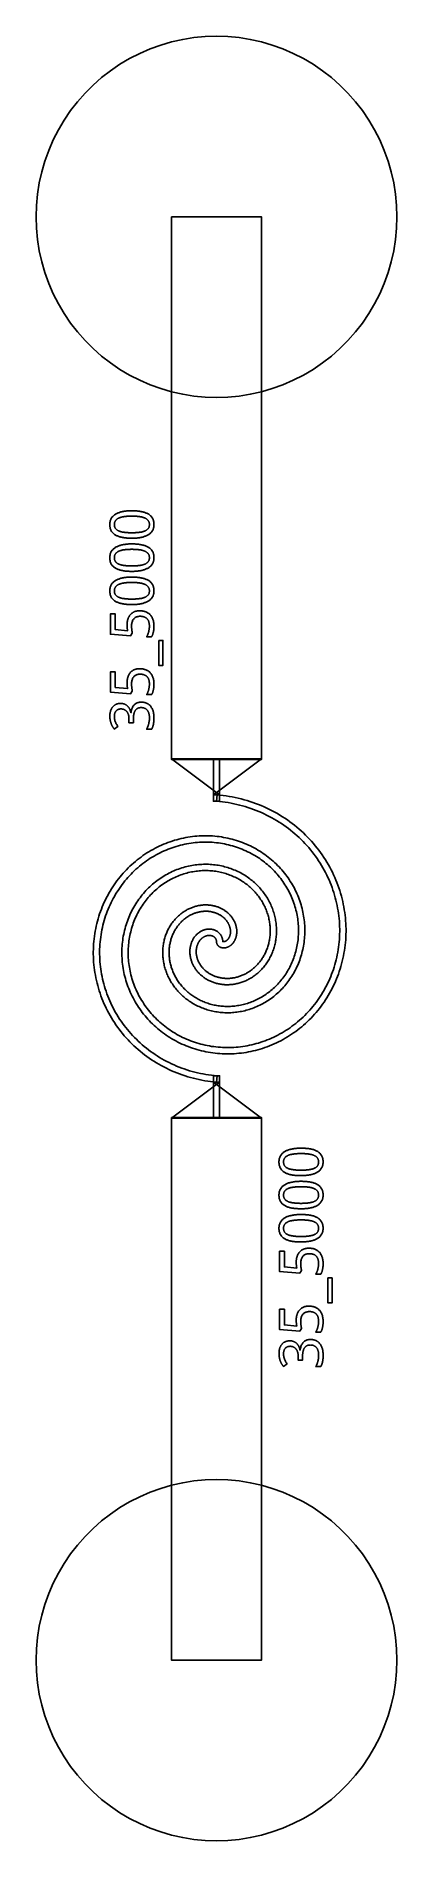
# Model space of a CAD drawing. Extents: x 2.7 to 22.7, y 12.7 to 112.6.
import ezdxf

# ---------------------------------------------------------------- set-up
doc = ezdxf.new("R2010")
doc.units = 0
doc.layers.get('0').update_dxf_attribs({"linetype": 'CONTINUOUS'})

msp = doc.modelspace()

# ---------------------------------------------------------------- linework, layer by layer
at = {"color": 0, "const_width": 0.01042}
for points in [[(22.7, 102.599), (22.6803, 103.227), (22.6211, 103.852), (22.5229, 104.473), (22.3858, 105.086), (22.2106, 105.689), (21.9978, 106.28), (21.7482, 106.857), (21.4631, 107.416), (21.1433, 107.957), (20.7901, 108.477), (20.4051, 108.973), (19.9897, 109.444), (19.5454, 109.888), (19.0742, 110.304), (18.5778, 110.689), (18.0582, 111.042), (17.5175, 111.362), (16.9578, 111.647), (16.3812, 111.897), (15.7901, 112.109), (15.1869, 112.285), (14.5738, 112.422), (13.9533, 112.52), (13.3279, 112.579), (12.7, 112.599), (12.0721, 112.579), (11.4467, 112.52), (10.8261, 112.422), (10.2131, 112.285), (9.60986, 112.109), (9.01878, 111.897), (8.44222, 111.647), (7.88249, 111.362), (7.34169, 111.042), (6.8221, 110.689), (6.32568, 110.304), (5.8546, 109.888), (5.41026, 109.444), (4.99485, 108.973), (4.60986, 108.477), (4.25667, 107.957), (3.93696, 107.416), (3.65169, 106.857), (3.40224, 106.28), (3.18946, 105.689), (3.01417, 105.086), (2.87706, 104.473), (2.77886, 103.852), (2.71972, 103.227), (2.69997, 102.599), (2.71972, 101.971), (2.77886, 101.345), (2.87706, 100.725), (3.01417, 100.112), (3.18946, 99.5086), (3.40224, 98.9175), (3.65169, 98.341), (3.93696, 97.7811), (4.25667, 97.2404), (4.60986, 96.7208), (4.99485, 96.2244), (5.41026, 95.7532), (5.8546, 95.309), (6.32568, 94.8936), (6.8221, 94.5086), (7.34169, 94.1554), (7.88249, 93.8357), (8.44222, 93.5504), (9.01878, 93.301), (9.60986, 93.0882), (10.2131, 92.9129), (10.8261, 92.7758), (11.4467, 92.6775), (12.0721, 92.6185), (12.7, 92.5987), (13.3279, 92.6185), (13.9533, 92.6775), (14.5738, 92.7758), (15.1869, 92.9129), (15.7901, 93.0882), (16.3812, 93.301), (16.9578, 93.5504), (17.5175, 93.8357), (18.0582, 94.1554), (18.5778, 94.5086), (19.0742, 94.8936), (19.5454, 95.309), (19.9897, 95.7532), (20.4051, 96.2244), (20.7901, 96.7208), (21.1433, 97.2404), (21.4631, 97.7811), (21.7482, 98.341), (21.9978, 98.9175), (22.2106, 99.5086), (22.3858, 100.112), (22.5229, 100.725), (22.6211, 101.345), (22.6803, 101.971), (22.7, 102.599)], [(22.7, 22.7), (22.6803, 23.3279), (22.6211, 23.9533), (22.5229, 24.5738), (22.3858, 25.1869), (22.2106, 25.7901), (21.9978, 26.3812), (21.7482, 26.9578), (21.4631, 27.5175), (21.1433, 28.0582), (20.7901, 28.5778), (20.4051, 29.0742), (19.9897, 29.5454), (19.5454, 29.9897), (19.0742, 30.4051), (18.5778, 30.7901), (18.0582, 31.1433), (17.5175, 31.4631), (16.9578, 31.7482), (16.3812, 31.9978), (15.7901, 32.2106), (15.1869, 32.3858), (14.5738, 32.5229), (13.9533, 32.6211), (13.3279, 32.6803), (12.7, 32.7), (12.0721, 32.6803), (11.4467, 32.6211), (10.8261, 32.5229), (10.2131, 32.3858), (9.60986, 32.2106), (9.01878, 31.9978), (8.44222, 31.7482), (7.88249, 31.4631), (7.34169, 31.1433), (6.8221, 30.7901), (6.32568, 30.4051), (5.8546, 29.9897), (5.41026, 29.5454), (4.99485, 29.0742), (4.60986, 28.5778), (4.25667, 28.0582), (3.93696, 27.5175), (3.65169, 26.9578), (3.40224, 26.3812), (3.18946, 25.7901), (3.01417, 25.1869), (2.87706, 24.5738), (2.77886, 23.9533), (2.71972, 23.3279), (2.69997, 22.7), (2.71972, 22.0721), (2.77886, 21.4467), (2.87706, 20.8261), (3.01417, 20.2131), (3.18946, 19.6099), (3.40224, 19.0187), (3.65169, 18.4422), (3.93696, 17.8825), (4.25667, 17.3417), (4.60986, 16.8221), (4.99485, 16.3257), (5.41026, 15.8546), (5.8546, 15.4103), (6.32568, 14.9949), (6.8221, 14.6099), (7.34169, 14.2567), (7.88249, 13.9369), (8.44222, 13.6516), (9.01878, 13.4022), (9.60986, 13.1895), (10.2131, 13.0142), (10.8261, 12.8771), (11.4467, 12.7789), (12.0721, 12.7197), (12.7, 12.7), (13.3279, 12.7197), (13.9533, 12.7789), (14.5738, 12.8771), (15.1869, 13.0142), (15.7901, 13.1895), (16.3812, 13.4022), (16.9578, 13.6516), (17.5175, 13.9369), (18.0582, 14.2567), (18.5778, 14.6099), (19.0742, 14.9949), (19.5454, 15.4103), (19.9897, 15.8546), (20.4051, 16.3257), (20.7901, 16.8221), (21.1433, 17.3417), (21.4631, 17.8825), (21.7482, 18.4422), (21.9978, 19.0187), (22.2106, 19.6099), (22.3858, 20.2131), (22.5229, 20.8261), (22.6211, 21.4467), (22.6803, 22.0721), (22.7, 22.7)]]:
    msp.add_lwpolyline(points, close=True, dxfattribs=at)
at = {"color": 0}
for points in [[(22.7, 102.599), (22.6803, 103.227), (22.6211, 103.852), (22.5229, 104.473), (22.3858, 105.086), (22.2106, 105.689), (21.9978, 106.28), (21.7482, 106.857), (21.4631, 107.416), (21.1433, 107.957), (20.7901, 108.477), (20.4051, 108.973), (19.9897, 109.444), (19.5454, 109.888), (19.0742, 110.304), (18.5778, 110.689), (18.0582, 111.042), (17.5175, 111.362), (16.9578, 111.647), (16.3812, 111.897), (15.7901, 112.109), (15.1869, 112.285), (14.5738, 112.422), (13.9533, 112.52), (13.3279, 112.579), (12.7, 112.599), (12.0721, 112.579), (11.4467, 112.52), (10.8261, 112.422), (10.2131, 112.285), (9.60986, 112.109), (9.01878, 111.897), (8.44222, 111.647), (7.88249, 111.362), (7.34169, 111.042), (6.8221, 110.689), (6.32568, 110.304), (5.8546, 109.888), (5.41026, 109.444), (4.99485, 108.973), (4.60986, 108.477), (4.25667, 107.957), (3.93696, 107.416), (3.65169, 106.857), (3.40224, 106.28), (3.18946, 105.689), (3.01417, 105.086), (2.87706, 104.473), (2.77886, 103.852), (2.71972, 103.227), (2.69997, 102.599), (2.71972, 101.971), (2.77886, 101.345), (2.87706, 100.725), (3.01417, 100.112), (3.18946, 99.5086), (3.40224, 98.9175), (3.65169, 98.341), (3.93696, 97.7811), (4.25667, 97.2404), (4.60986, 96.7208), (4.99485, 96.2244), (5.41026, 95.7532), (5.8546, 95.309), (6.32568, 94.8936), (6.8221, 94.5086), (7.34169, 94.1554), (7.88249, 93.8357), (8.44222, 93.5504), (9.01878, 93.301), (9.60986, 93.0882), (10.2131, 92.9129), (10.8261, 92.7758), (11.4467, 92.6775), (12.0721, 92.6185), (12.7, 92.5987), (13.3279, 92.6185), (13.9533, 92.6775), (14.5738, 92.7758), (15.1869, 92.9129), (15.7901, 93.0882), (16.3812, 93.301), (16.9578, 93.5504), (17.5175, 93.8357), (18.0582, 94.1554), (18.5778, 94.5086), (19.0742, 94.8936), (19.5454, 95.309), (19.9897, 95.7532), (20.4051, 96.2244), (20.7901, 96.7208), (21.1433, 97.2404), (21.4631, 97.7811), (21.7482, 98.341), (21.9978, 98.9175), (22.2106, 99.5086), (22.3858, 100.112), (22.5229, 100.725), (22.6211, 101.345), (22.6803, 101.971), (22.7, 102.599)], [(10.2, 102.599), (15.2, 102.599), (15.2, 72.5588), (10.2, 72.5588), (10.2, 102.599)], [(8.00694, 86.3285), (8.06401, 86.3281), (8.11974, 86.3268), (8.17443, 86.3247), (8.22775, 86.3218), (8.28, 86.3179), (8.33094, 86.3133), (8.38086, 86.3078), (8.42931, 86.3014), (8.47667, 86.2943), (8.52289, 86.2862), (8.56776, 86.2775), (8.61128, 86.2679), (8.65332, 86.2571), (8.69401, 86.2453), (8.73335, 86.2325), (8.77111, 86.2186), (8.80761, 86.2037), (8.84267, 86.1878), (8.87642, 86.1708), (8.90864, 86.1528), (8.93946, 86.134), (8.96875, 86.1142), (8.99669, 86.0932), (9.02289, 86.0712), (9.04779, 86.0482), (9.07112, 86.024), (9.09304, 85.9989), (9.11333, 85.9725), (9.13222, 85.9451), (9.14958, 85.9168), (9.16525, 85.8872), (9.17947, 85.8564), (9.19179, 85.8243), (9.20264, 85.791), (9.21181, 85.7564), (9.21929, 85.7207), (9.22515, 85.6836), (9.22917, 85.6454), (9.23167, 85.606), (9.23247, 85.5651), (9.23167, 85.5272), (9.22917, 85.4903), (9.22515, 85.4543), (9.21929, 85.4193), (9.21181, 85.3853), (9.20264, 85.3524), (9.19179, 85.3203), (9.17947, 85.2892), (9.16525, 85.259), (9.14958, 85.2299), (9.13222, 85.2021), (9.11333, 85.1751), (9.09304, 85.1492), (9.07112, 85.1242), (9.04779, 85.1001), (9.02289, 85.0769), (8.99669, 85.0547), (8.96875, 85.0336), (8.93946, 85.0132), (8.90864, 84.9939), (8.87642, 84.9758), (8.84267, 84.9586), (8.80761, 84.9424), (8.77111, 84.9269), (8.73335, 84.9125), (8.69401, 84.899), (8.65332, 84.8864), (8.61128, 84.8746), (8.56776, 84.8637), (8.52289, 84.8539), (8.47667, 84.8453), (8.42931, 84.8375), (8.38086, 84.8307), (8.33094, 84.8247), (8.28, 84.8197), (8.22775, 84.8157), (8.17443, 84.8125), (8.11974, 84.8101), (8.06401, 84.8088), (8.00694, 84.8083), (7.94997, 84.8088), (7.89415, 84.81), (7.83957, 84.8119), (7.78614, 84.8149), (7.73389, 84.8185), (7.68294, 84.8231), (7.63319, 84.8283), (7.58458, 84.8344), (7.53722, 84.8412), (7.491, 84.849), (7.44612, 84.8579), (7.40278, 84.8679), (7.36068, 84.8786), (7.32015, 84.8904), (7.28108, 84.9032), (7.24333, 84.9168), (7.20708, 84.9314), (7.17219, 84.9469), (7.13889, 84.9635), (7.10693, 84.9808), (7.07611, 84.9996), (7.04682, 85.0194), (7.01888, 85.0403), (6.99262, 85.0621), (6.96778, 85.085), (6.94444, 85.109), (6.92253, 85.134), (6.90224, 85.16), (6.88336, 85.1871), (6.866, 85.2153), (6.85026, 85.2449), (6.8361, 85.2756), (6.82362, 85.3076), (6.81293, 85.3408), (6.80376, 85.3751), (6.79622, 85.4107), (6.79042, 85.4475), (6.7864, 85.4856), (6.7839, 85.5247), (6.78304, 85.5651), (6.7839, 85.6035), (6.7864, 85.6407), (6.79042, 85.6768), (6.79622, 85.7121), (6.80376, 85.7463), (6.81293, 85.7794), (6.82362, 85.8117), (6.8361, 85.8428), (6.85026, 85.8729), (6.866, 85.9021), (6.88303, 85.9303), (6.90169, 85.9575), (6.92165, 85.9836), (6.94336, 86.0089), (6.96653, 86.0331), (6.99126, 86.0564), (7.01736, 86.0787), (7.04514, 86.1), (7.07443, 86.1204), (7.10525, 86.1397), (7.13721, 86.1582), (7.17068, 86.1756), (7.2054, 86.1921), (7.24164, 86.2076), (7.27946, 86.2224), (7.31862, 86.236), (7.35915, 86.2488), (7.4011, 86.2606), (7.44461, 86.2714), (7.48942, 86.2814), (7.53554, 86.2903), (7.58306, 86.2983), (7.63167, 86.3054), (7.68153, 86.3115), (7.73264, 86.3167), (7.78515, 86.321), (7.83876, 86.3243), (7.89361, 86.3267), (7.9496, 86.3281), (8.00694, 86.3285)], [(8.00694, 85.1094), (8.05512, 85.1097), (8.10211, 85.1104), (8.14789, 85.1117), (8.19239, 85.1133), (8.23568, 85.1156), (8.27761, 85.1182), (8.31847, 85.1214), (8.35807, 85.1251), (8.39626, 85.1292), (8.43332, 85.1339), (8.46929, 85.139), (8.5039, 85.1449), (8.53737, 85.1511), (8.56961, 85.1581), (8.60069, 85.1656), (8.63043, 85.1737), (8.65901, 85.1824), (8.68653, 85.1917), (8.71278, 85.2015), (8.73779, 85.2119), (8.76124, 85.2231), (8.78364, 85.2347), (8.80474, 85.2471), (8.82471, 85.2601), (8.84358, 85.2739), (8.86128, 85.2882), (8.87765, 85.3032), (8.8929, 85.3188), (8.90707, 85.335), (8.91997, 85.3519), (8.93153, 85.3699), (8.94168, 85.3886), (8.95068, 85.4081), (8.95861, 85.4283), (8.96528, 85.4492), (8.97071, 85.471), (8.97487, 85.4933), (8.97792, 85.5165), (8.97971, 85.5406), (8.98025, 85.5651), (8.97971, 85.5899), (8.97792, 85.6137), (8.97487, 85.6369), (8.97071, 85.6594), (8.96528, 85.6811), (8.95861, 85.7021), (8.95068, 85.7224), (8.94168, 85.7418), (8.93153, 85.7604), (8.91997, 85.7783), (8.90733, 85.7957), (8.89361, 85.8122), (8.87847, 85.8282), (8.86219, 85.8435), (8.84472, 85.8582), (8.82611, 85.8721), (8.80626, 85.8856), (8.78515, 85.8982), (8.76292, 85.9103), (8.73942, 85.9217), (8.71474, 85.9326), (8.68875, 85.9431), (8.66151, 85.9529), (8.63319, 85.9619), (8.60346, 85.9704), (8.57264, 85.9783), (8.54042, 85.9854), (8.50711, 85.9919), (8.4725, 85.9978), (8.43668, 86.0031), (8.39931, 86.0079), (8.36057, 86.0124), (8.32069, 86.0162), (8.27957, 86.0197), (8.23719, 86.0225), (8.19362, 86.0249), (8.14887, 86.0267), (8.10275, 86.0281), (8.05556, 86.0287), (8.00694, 86.029), (7.95876, 86.0287), (7.91178, 86.0281), (7.866, 86.0267), (7.8215, 86.0249), (7.77832, 86.0225), (7.73628, 86.0197), (7.69542, 86.0162), (7.65597, 86.0124), (7.61762, 86.0079), (7.58057, 86.0031), (7.54471, 85.9978), (7.51014, 85.9919), (7.47667, 85.9854), (7.44461, 85.9783), (7.41374, 85.9704), (7.384, 85.9619), (7.35558, 85.9529), (7.32844, 85.9431), (7.30251, 85.9326), (7.27778, 85.9217), (7.25429, 85.9103), (7.2321, 85.8982), (7.21099, 85.8856), (7.19114, 85.8721), (7.17236, 85.8582), (7.155, 85.8435), (7.13872, 85.8282), (7.12358, 85.8122), (7.10969, 85.7957), (7.09706, 85.7783), (7.08572, 85.7604), (7.07542, 85.7418), (7.0664, 85.7224), (7.0586, 85.7021), (7.05192, 85.6811), (7.04656, 85.6594), (7.04237, 85.6369), (7.03928, 85.6137), (7.03749, 85.5899), (7.03694, 85.5651), (7.03749, 85.5406), (7.03928, 85.5165), (7.04237, 85.4933), (7.04656, 85.471), (7.05192, 85.4492), (7.0586, 85.4283), (7.0664, 85.4081), (7.07542, 85.3886), (7.08572, 85.3699), (7.09706, 85.3519), (7.10969, 85.335), (7.12358, 85.3188), (7.13872, 85.3032), (7.155, 85.2882), (7.17236, 85.2739), (7.19114, 85.2601), (7.21099, 85.2471), (7.2321, 85.2347), (7.25429, 85.2231), (7.27778, 85.2119), (7.30251, 85.2015), (7.32844, 85.1917), (7.35558, 85.1824), (7.384, 85.1737), (7.41374, 85.1656), (7.44461, 85.1581), (7.47667, 85.1511), (7.51014, 85.1449), (7.54471, 85.139), (7.58057, 85.1339), (7.61762, 85.1292), (7.65597, 85.1251), (7.69542, 85.1214), (7.73628, 85.1182), (7.77832, 85.1156), (7.8215, 85.1133), (7.866, 85.1117), (7.91178, 85.1104), (7.95876, 85.1097), (8.00694, 85.1094)], [(8.00694, 84.4926), (8.06401, 84.4922), (8.11974, 84.4908), (8.17443, 84.4887), (8.22775, 84.4858), (8.28, 84.4821), (8.33094, 84.4774), (8.38086, 84.4718), (8.42931, 84.4656), (8.47667, 84.4583), (8.52289, 84.4503), (8.56776, 84.4417), (8.61128, 84.4319), (8.65332, 84.4211), (8.69401, 84.4094), (8.73335, 84.3965), (8.77111, 84.3826), (8.80761, 84.3678), (8.84267, 84.3518), (8.87642, 84.3349), (8.90864, 84.3168), (8.93946, 84.2981), (8.96875, 84.2782), (8.99669, 84.2574), (9.02289, 84.2353), (9.04779, 84.2122), (9.07112, 84.1881), (9.09304, 84.1629), (9.11333, 84.1367), (9.13222, 84.1093), (9.14958, 84.0808), (9.16525, 84.0512), (9.17947, 84.0204), (9.19179, 83.9883), (9.20264, 83.955), (9.21181, 83.9206), (9.21929, 83.8847), (9.22515, 83.8476), (9.22917, 83.8094), (9.23167, 83.77), (9.23247, 83.7293), (9.23167, 83.6914), (9.22917, 83.6544), (9.22515, 83.6185), (9.21929, 83.5835), (9.21181, 83.5494), (9.20264, 83.5164), (9.19179, 83.4843), (9.17947, 83.4532), (9.16525, 83.4231), (9.14958, 83.394), (9.13222, 83.3661), (9.11333, 83.3392), (9.09304, 83.3132), (9.07112, 83.2882), (9.04779, 83.2642), (9.02289, 83.241), (8.99669, 83.2189), (8.96875, 83.1976), (8.93946, 83.1774), (8.90864, 83.1579), (8.87642, 83.1399), (8.84267, 83.1226), (8.80761, 83.1064), (8.77111, 83.091), (8.73335, 83.0765), (8.69401, 83.0631), (8.65332, 83.0504), (8.61128, 83.0388), (8.56776, 83.0279), (8.52289, 83.0179), (8.47667, 83.0093), (8.42931, 83.0015), (8.38086, 82.9947), (8.33094, 82.9887), (8.28, 82.9838), (8.22775, 82.9797), (8.17443, 82.9765), (8.11974, 82.9742), (8.06401, 82.9729), (8.00694, 82.9724), (7.94997, 82.9728), (7.89415, 82.974), (7.83957, 82.9761), (7.78614, 82.9789), (7.73389, 82.9826), (7.68294, 82.9871), (7.63319, 82.9924), (7.58458, 82.9985), (7.53722, 83.0054), (7.491, 83.0131), (7.44612, 83.0221), (7.40278, 83.0319), (7.36068, 83.0428), (7.32015, 83.0544), (7.28108, 83.0672), (7.24333, 83.0808), (7.20708, 83.0954), (7.17219, 83.111), (7.13889, 83.1275), (7.10693, 83.145), (7.07611, 83.1638), (7.04682, 83.1835), (7.01888, 83.2043), (6.99262, 83.2263), (6.96778, 83.2492), (6.94444, 83.2731), (6.92253, 83.2981), (6.90224, 83.3242), (6.88336, 83.3513), (6.866, 83.3793), (6.85026, 83.4089), (6.8361, 83.4397), (6.82362, 83.4717), (6.81293, 83.5049), (6.80376, 83.5392), (6.79622, 83.5749), (6.79042, 83.6117), (6.7864, 83.6496), (6.7839, 83.6889), (6.78304, 83.7293), (6.7839, 83.7675), (6.7864, 83.8047), (6.79042, 83.841), (6.79622, 83.8761), (6.80376, 83.9103), (6.81293, 83.9435), (6.82362, 83.9757), (6.8361, 84.0068), (6.85026, 84.0369), (6.866, 84.0661), (6.88303, 84.0943), (6.90169, 84.1215), (6.92165, 84.1476), (6.94336, 84.1729), (6.96653, 84.1972), (6.99126, 84.2204), (7.01736, 84.2428), (7.04514, 84.264), (7.07443, 84.2844), (7.10525, 84.3038), (7.13721, 84.3222), (7.17068, 84.3397), (7.2054, 84.3562), (7.24164, 84.3718), (7.27946, 84.3864), (7.31862, 84.4001), (7.35915, 84.4128), (7.4011, 84.4246), (7.44461, 84.4354), (7.48942, 84.4454), (7.53554, 84.4543), (7.58306, 84.4624), (7.63167, 84.4694), (7.68153, 84.4756), (7.73264, 84.4808), (7.78515, 84.485), (7.83876, 84.4883), (7.89361, 84.4907), (7.9496, 84.4921), (8.00694, 84.4926)], [(8.00694, 83.2735), (8.05512, 83.2738), (8.10211, 83.2744), (8.14789, 83.2757), (8.19239, 83.2774), (8.23568, 83.2796), (8.27761, 83.2824), (8.31847, 83.2854), (8.35807, 83.2892), (8.39626, 83.2933), (8.43332, 83.2979), (8.46929, 83.3031), (8.5039, 83.3089), (8.53737, 83.3153), (8.56961, 83.3221), (8.60069, 83.3297), (8.63043, 83.3378), (8.65901, 83.3465), (8.68653, 83.3557), (8.71278, 83.3656), (8.73779, 83.3761), (8.76124, 83.3871), (8.78364, 83.3989), (8.80474, 83.4112), (8.82471, 83.4242), (8.84358, 83.4379), (8.86128, 83.4522), (8.87765, 83.4672), (8.8929, 83.4828), (8.90707, 83.4992), (8.91997, 83.516), (8.93153, 83.534), (8.94168, 83.5526), (8.95068, 83.5721), (8.95861, 83.5924), (8.96528, 83.6133), (8.97071, 83.635), (8.97487, 83.6574), (8.97792, 83.6806), (8.97971, 83.7046), (8.98025, 83.7293), (8.97971, 83.7539), (8.97792, 83.7779), (8.97487, 83.8011), (8.97071, 83.8235), (8.96528, 83.8453), (8.95861, 83.8661), (8.95068, 83.8864), (8.94168, 83.9058), (8.93153, 83.9244), (8.91997, 83.9425), (8.90733, 83.9597), (8.89361, 83.9763), (8.87847, 83.9922), (8.86219, 84.0075), (8.84472, 84.0222), (8.82611, 84.0362), (8.80626, 84.0496), (8.78515, 84.0622), (8.76292, 84.0743), (8.73942, 84.0857), (8.71474, 84.0968), (8.68875, 84.1072), (8.66151, 84.1169), (8.63319, 84.1261), (8.60346, 84.1346), (8.57264, 84.1424), (8.54042, 84.1494), (8.50711, 84.156), (8.4725, 84.1618), (8.43668, 84.1671), (8.39931, 84.1721), (8.36057, 84.1764), (8.32069, 84.1804), (8.27957, 84.1838), (8.23719, 84.1867), (8.19362, 84.1889), (8.14887, 84.1908), (8.10275, 84.1921), (8.05556, 84.1929), (8.00694, 84.1931), (7.95876, 84.1929), (7.91178, 84.1921), (7.866, 84.1908), (7.8215, 84.1889), (7.77832, 84.1867), (7.73628, 84.1838), (7.69542, 84.1804), (7.65597, 84.1764), (7.61762, 84.1721), (7.58057, 84.1671), (7.54471, 84.1618), (7.51014, 84.156), (7.47667, 84.1494), (7.44461, 84.1424), (7.41374, 84.1346), (7.384, 84.1261), (7.35558, 84.1169), (7.32844, 84.1072), (7.30251, 84.0968), (7.27778, 84.0857), (7.25429, 84.0743), (7.2321, 84.0622), (7.21099, 84.0496), (7.19114, 84.0362), (7.17236, 84.0222), (7.155, 84.0075), (7.13872, 83.9922), (7.12358, 83.9763), (7.10969, 83.9597), (7.09706, 83.9425), (7.08572, 83.9244), (7.07542, 83.9058), (7.0664, 83.8864), (7.0586, 83.8661), (7.05192, 83.8453), (7.04656, 83.8235), (7.04237, 83.8011), (7.03928, 83.7779), (7.03749, 83.7539), (7.03694, 83.7293), (7.03749, 83.7046), (7.03928, 83.6806), (7.04237, 83.6574), (7.04656, 83.635), (7.05192, 83.6133), (7.0586, 83.5924), (7.0664, 83.5721), (7.07542, 83.5526), (7.08572, 83.534), (7.09706, 83.516), (7.10969, 83.4992), (7.12358, 83.4828), (7.13872, 83.4672), (7.155, 83.4522), (7.17236, 83.4379), (7.19114, 83.4242), (7.21099, 83.4112), (7.2321, 83.3989), (7.25429, 83.3871), (7.27778, 83.3761), (7.30251, 83.3656), (7.32844, 83.3557), (7.35558, 83.3465), (7.384, 83.3378), (7.41374, 83.3297), (7.44461, 83.3221), (7.47667, 83.3153), (7.51014, 83.3089), (7.54471, 83.3031), (7.58057, 83.2979), (7.61762, 83.2933), (7.65597, 83.2892), (7.69542, 83.2854), (7.73628, 83.2824), (7.77832, 83.2796), (7.8215, 83.2774), (7.866, 83.2757), (7.91178, 83.2744), (7.95876, 83.2738), (8.00694, 83.2735)], [(8.00694, 82.6567), (8.06401, 82.6563), (8.11974, 82.655), (8.17443, 82.6529), (8.22775, 82.6499), (8.28, 82.6461), (8.33094, 82.6414), (8.38086, 82.636), (8.42931, 82.6296), (8.47667, 82.6224), (8.52289, 82.6143), (8.56776, 82.6057), (8.61128, 82.596), (8.65332, 82.5853), (8.69401, 82.5735), (8.73335, 82.5607), (8.77111, 82.5468), (8.80761, 82.5318), (8.84267, 82.5158), (8.87642, 82.4989), (8.90864, 82.4808), (8.93946, 82.4621), (8.96875, 82.4422), (8.99669, 82.4214), (9.02289, 82.3993), (9.04779, 82.3762), (9.07112, 82.3522), (9.09304, 82.3269), (9.11333, 82.3007), (9.13222, 82.2733), (9.14958, 82.2449), (9.16525, 82.2153), (9.17947, 82.1844), (9.19179, 82.1524), (9.20264, 82.119), (9.21181, 82.0846), (9.21929, 82.0487), (9.22515, 82.0118), (9.22917, 81.9735), (9.23167, 81.934), (9.23247, 81.8933), (9.23167, 81.8554), (9.22917, 81.8185), (9.22515, 81.7825), (9.21929, 81.7475), (9.21181, 81.7135), (9.20264, 81.6804), (9.19179, 81.6483), (9.17947, 81.6172), (9.16525, 81.5872), (9.14958, 81.5581), (9.13222, 81.5301), (9.11333, 81.5033), (9.09304, 81.4774), (9.07112, 81.4524), (9.04779, 81.4282), (9.02289, 81.4051), (8.99669, 81.3829), (8.96875, 81.3617), (8.93946, 81.3414), (8.90864, 81.3221), (8.87642, 81.3039), (8.84267, 81.2867), (8.80761, 81.2704), (8.77111, 81.2551), (8.73335, 81.2407), (8.69401, 81.2271), (8.65332, 81.2144), (8.61128, 81.2028), (8.56776, 81.1919), (8.52289, 81.1821), (8.47667, 81.1733), (8.42931, 81.1657), (8.38086, 81.1588), (8.33094, 81.1529), (8.28, 81.1479), (8.22775, 81.1438), (8.17443, 81.1406), (8.11974, 81.1383), (8.06401, 81.1369), (8.00694, 81.1365), (7.94997, 81.1369), (7.89415, 81.1381), (7.83957, 81.1401), (7.78614, 81.1429), (7.73389, 81.1467), (7.68294, 81.1511), (7.63319, 81.1564), (7.58458, 81.1625), (7.53722, 81.1694), (7.491, 81.1772), (7.44612, 81.1861), (7.40278, 81.196), (7.36068, 81.2068), (7.32015, 81.2186), (7.28108, 81.2312), (7.24333, 81.245), (7.20708, 81.2596), (7.17219, 81.2751), (7.13889, 81.2915), (7.10693, 81.309), (7.07611, 81.3278), (7.04682, 81.3475), (7.01888, 81.3683), (6.99262, 81.3903), (6.96778, 81.4132), (6.94444, 81.4371), (6.92253, 81.4621), (6.90224, 81.4882), (6.88336, 81.5153), (6.866, 81.5433), (6.85026, 81.5729), (6.8361, 81.6038), (6.82362, 81.6357), (6.81293, 81.6689), (6.80376, 81.7033), (6.79622, 81.7389), (6.79042, 81.7757), (6.7864, 81.8137), (6.7839, 81.8529), (6.78304, 81.8933), (6.7839, 81.9315), (6.7864, 81.9688), (6.79042, 82.005), (6.79622, 82.0401), (6.80376, 82.0744), (6.81293, 82.1075), (6.82362, 82.1397), (6.8361, 82.171), (6.85026, 82.2011), (6.866, 82.2303), (6.88303, 82.2583), (6.90169, 82.2856), (6.92165, 82.3118), (6.94336, 82.3369), (6.96653, 82.3612), (6.99126, 82.3846), (7.01736, 82.4068), (7.04514, 82.4282), (7.07443, 82.4485), (7.10525, 82.4679), (7.13721, 82.4862), (7.17068, 82.5038), (7.2054, 82.5203), (7.24164, 82.5358), (7.27946, 82.5504), (7.31862, 82.5642), (7.35915, 82.5769), (7.4011, 82.5888), (7.44461, 82.5996), (7.48942, 82.6094), (7.53554, 82.6185), (7.58306, 82.6264), (7.63167, 82.6335), (7.68153, 82.6397), (7.73264, 82.6449), (7.78515, 82.6492), (7.83876, 82.6524), (7.89361, 82.6547), (7.9496, 82.6563), (8.00694, 82.6567)], [(8.00694, 81.4376), (8.05512, 81.4378), (8.10211, 81.4386), (8.14789, 81.4397), (8.19239, 81.4415), (8.23568, 81.4438), (8.27761, 81.4464), (8.31847, 81.4496), (8.35807, 81.4532), (8.39626, 81.4574), (8.43332, 81.4619), (8.46929, 81.4672), (8.5039, 81.4729), (8.53737, 81.4793), (8.56961, 81.4862), (8.60069, 81.4937), (8.63043, 81.5018), (8.65901, 81.5106), (8.68653, 81.5199), (8.71278, 81.5297), (8.73779, 81.5401), (8.76124, 81.5512), (8.78364, 81.5629), (8.80474, 81.5753), (8.82471, 81.5883), (8.84358, 81.6019), (8.86128, 81.6163), (8.87765, 81.6313), (8.8929, 81.6469), (8.90707, 81.6632), (8.91997, 81.6801), (8.93153, 81.6981), (8.94168, 81.7168), (8.95068, 81.7362), (8.95861, 81.7564), (8.96528, 81.7774), (8.97071, 81.799), (8.97487, 81.8215), (8.97792, 81.8447), (8.97971, 81.8686), (8.98025, 81.8933), (8.97971, 81.9181), (8.97792, 81.9419), (8.97487, 81.9651), (8.97071, 81.9876), (8.96528, 82.0093), (8.95861, 82.0303), (8.95068, 82.0504), (8.94168, 82.0699), (8.93153, 82.0886), (8.91997, 82.1065), (8.90733, 82.1238), (8.89361, 82.1404), (8.87847, 82.1564), (8.86219, 82.1717), (8.84472, 82.1863), (8.82611, 82.2003), (8.80626, 82.2136), (8.78515, 82.2263), (8.76292, 82.2383), (8.73942, 82.2497), (8.71474, 82.2608), (8.68875, 82.2712), (8.66151, 82.281), (8.63319, 82.2901), (8.60346, 82.2986), (8.57264, 82.3064), (8.54042, 82.3136), (8.50711, 82.32), (8.4725, 82.326), (8.43668, 82.3311), (8.39931, 82.3361), (8.36057, 82.3406), (8.32069, 82.3444), (8.27957, 82.3478), (8.23719, 82.3507), (8.19362, 82.3531), (8.14887, 82.3549), (8.10275, 82.3561), (8.05556, 82.3569), (8.00694, 82.3572), (7.95876, 82.3569), (7.91178, 82.3561), (7.866, 82.3549), (7.8215, 82.3531), (7.77832, 82.3507), (7.73628, 82.3478), (7.69542, 82.3444), (7.65597, 82.3406), (7.61762, 82.3361), (7.58057, 82.3311), (7.54471, 82.326), (7.51014, 82.32), (7.47667, 82.3136), (7.44461, 82.3064), (7.41374, 82.2986), (7.384, 82.2901), (7.35558, 82.281), (7.32844, 82.2712), (7.30251, 82.2608), (7.27778, 82.2497), (7.25429, 82.2383), (7.2321, 82.2263), (7.21099, 82.2136), (7.19114, 82.2003), (7.17236, 82.1863), (7.155, 82.1717), (7.13872, 82.1564), (7.12358, 82.1404), (7.10969, 82.1238), (7.09706, 82.1065), (7.08572, 82.0886), (7.07542, 82.0699), (7.0664, 82.0504), (7.0586, 82.0303), (7.05192, 82.0093), (7.04656, 81.9876), (7.04237, 81.9651), (7.03928, 81.9419), (7.03749, 81.9181), (7.03694, 81.8933), (7.03749, 81.8686), (7.03928, 81.8447), (7.04237, 81.8215), (7.04656, 81.799), (7.05192, 81.7774), (7.0586, 81.7564), (7.0664, 81.7362), (7.07542, 81.7168), (7.08572, 81.6981), (7.09706, 81.6801), (7.10969, 81.6632), (7.12358, 81.6469), (7.13872, 81.6313), (7.155, 81.6163), (7.17236, 81.6019), (7.19114, 81.5883), (7.21099, 81.5753), (7.2321, 81.5629), (7.25429, 81.5512), (7.27778, 81.5401), (7.30251, 81.5297), (7.32844, 81.5199), (7.35558, 81.5106), (7.384, 81.5018), (7.41374, 81.4937), (7.44461, 81.4862), (7.47667, 81.4793), (7.51014, 81.4729), (7.54471, 81.4672), (7.58057, 81.4619), (7.61762, 81.4574), (7.65597, 81.4532), (7.69542, 81.4496), (7.73628, 81.4464), (7.77832, 81.4438), (7.8215, 81.4415), (7.866, 81.4397), (7.91178, 81.4386), (7.95876, 81.4378), (8.00694, 81.4376)], [(7.74001, 80.0281), (7.74056, 80.0601), (7.74181, 80.0917), (7.74414, 80.1226), (7.74735, 80.1533), (7.75142, 80.1835), (7.7564, 80.2132), (7.76237, 80.2425), (7.76915, 80.2712), (7.77696, 80.2997), (7.78554, 80.3275), (7.79486, 80.3551), (7.80501, 80.3821), (7.81597, 80.4082), (7.82781, 80.4336), (7.84056, 80.4582), (7.85417, 80.4821), (7.8686, 80.5051), (7.884, 80.5275), (7.90028, 80.5492), (7.91749, 80.57), (7.93544, 80.5904), (7.95432, 80.6099), (7.97401, 80.6285), (7.99457, 80.6461), (8.01594, 80.6628), (8.03819, 80.6786), (8.06125, 80.6936), (8.08513, 80.7075), (8.10986, 80.7207), (8.13558, 80.7328), (8.16194, 80.744), (8.18929, 80.7539), (8.21733, 80.7628), (8.24625, 80.7703), (8.27599, 80.7768), (8.30638, 80.7821), (8.33778, 80.7861), (8.36985, 80.789), (8.40294, 80.7908), (8.43668, 80.7914), (8.47331, 80.7908), (8.50933, 80.7892), (8.5446, 80.7864), (8.57904, 80.7825), (8.61279, 80.7776), (8.64583, 80.7715), (8.67806, 80.7643), (8.70958, 80.756), (8.74029, 80.7467), (8.77029, 80.7361), (8.79943, 80.7244), (8.82781, 80.7118), (8.85514, 80.6981), (8.88151, 80.6832), (8.90707, 80.6674), (8.93164, 80.6503), (8.95529, 80.6324), (8.97808, 80.6132), (9, 80.5929), (9.021, 80.5717), (9.04096, 80.5493), (9.06011, 80.526), (9.07818, 80.5015), (9.09543, 80.4761), (9.11165, 80.4496), (9.12696, 80.4221), (9.14139, 80.3935), (9.15483, 80.3639), (9.16738, 80.3332), (9.17888, 80.3015), (9.18901, 80.2692), (9.19819, 80.2357), (9.20628, 80.2014), (9.21322, 80.1661), (9.21918, 80.1299), (9.2239, 80.0925), (9.22775, 80.0543), (9.23042, 80.015), (9.23193, 79.9749), (9.23247, 79.9336), (9.23247, 79.9171), (9.23221, 79.9006), (9.23182, 79.884), (9.23122, 79.8675), (9.23058, 79.8511), (9.2296, 79.8346), (9.22863, 79.8182), (9.22737, 79.8019), (9.22597, 79.7856), (9.22444, 79.7693), (9.22265, 79.7533), (9.22081, 79.7376), (9.21875, 79.7219), (9.21653, 79.7063), (9.21419, 79.6907), (9.21164, 79.6753), (9.20904, 79.66), (9.20318, 79.6297), (9.19997, 79.6147), (9.19694, 79.6001), (9.19374, 79.5857), (9.19026, 79.5712), (9.18668, 79.5571), (9.18294, 79.5431), (9.17888, 79.5292), (9.17469, 79.5153), (9.17031, 79.5017), (9.16569, 79.4881), (9.16097, 79.4747), (9.15597, 79.4615), (9.15082, 79.4485), (9.14556, 79.4358), (9.14014, 79.4233), (9.13444, 79.4112), (9.12875, 79.3993), (9.12278, 79.3876), (9.11664, 79.3762), (9.1104, 79.3651), (9.104, 79.3543), (8.824, 79.3543), (8.83138, 79.3651), (8.8386, 79.3764), (8.84571, 79.3881), (8.85265, 79.4001), (8.85943, 79.4125), (8.866, 79.4251), (8.8725, 79.4382), (8.87875, 79.4517), (8.88488, 79.4654), (8.89068, 79.4796), (8.89654, 79.4943), (8.90207, 79.5092), (8.9075, 79.5242), (8.91265, 79.5392), (8.91764, 79.5544), (8.92236, 79.5699), (8.92692, 79.5853), (8.93138, 79.601), (8.93554, 79.6167), (8.93956, 79.6325), (8.94336, 79.6485), (8.9471, 79.6644), (8.95057, 79.6804), (8.95389, 79.6964), (8.95708, 79.7124), (8.96013, 79.7283), (8.96289, 79.7442), (8.96556, 79.7601), (8.96821, 79.7761), (8.97054, 79.7921), (8.97239, 79.8082), (8.97401, 79.8242), (8.97542, 79.8397), (8.97678, 79.8551), (8.97775, 79.8701), (8.97874, 79.885), (8.97944, 79.8996), (8.97988, 79.9139), (8.98014, 79.9281), (8.98025, 79.9418), (8.97999, 79.9672), (8.979, 79.9921), (8.97765, 80.0165), (8.97553, 80.0403), (8.97293, 80.0635), (8.96972, 80.0861), (8.96599, 80.1083), (8.96153, 80.1299), (8.95654, 80.1508), (8.95096, 80.1713), (8.94444, 80.1911), (8.93733, 80.2104), (8.92947, 80.229), (8.92096, 80.2471), (8.91194, 80.2644), (8.90207, 80.2813), (8.89165, 80.2974), (8.88069, 80.3129), (8.86888, 80.3279), (8.85656, 80.3422), (8.84358, 80.3558), (8.82986, 80.3689), (8.81554, 80.3813), (8.80057, 80.3929), (8.785, 80.404), (8.76861, 80.4144), (8.75179, 80.4242), (8.73415, 80.4333), (8.71599, 80.4418), (8.6971, 80.4496), (8.67751, 80.4568), (8.65722, 80.4631), (8.63624, 80.4688), (8.61442, 80.4736), (8.59207, 80.4776), (8.5689, 80.4811), (8.54514, 80.4838), (8.52056, 80.4856), (8.49511, 80.4867), (8.46918, 80.4871), (8.42378, 80.4857), (8.38053, 80.4814), (8.33946, 80.4742), (8.30067, 80.4642), (8.26417, 80.4513), (8.22971, 80.4356), (8.19764, 80.4169), (8.16764, 80.3954), (8.13986, 80.3711), (8.11442, 80.3439), (8.09082, 80.3139), (8.06988, 80.2814), (8.05126, 80.2461), (8.03526, 80.2085), (8.02165, 80.1681), (8.01042, 80.1251), (8.00179, 80.0794), (7.99571, 80.0314), (7.99197, 79.9806), (7.99067, 79.9272), (7.99067, 79.9183), (7.99083, 79.9093), (7.9911, 79.9), (7.99154, 79.8907), (7.99197, 79.8813), (7.99251, 79.8715), (7.99306, 79.8617), (7.99376, 79.8517), (7.99457, 79.8415), (7.99556, 79.8311), (7.99696, 79.8108), (7.99778, 79.8007), (7.99875, 79.7906), (7.99957, 79.7803), (8.00071, 79.77), (8.00168, 79.7597), (8.00293, 79.7493), (8.00401, 79.739), (8.00526, 79.7286), (8.00667, 79.7185), (8.00803, 79.7086), (8.00944, 79.6986), (8.01085, 79.6887), (8.01221, 79.6789), (8.01372, 79.6692), (8.01531, 79.6596), (8.01682, 79.65), (8.01833, 79.6404), (8.02001, 79.631), (8.02126, 79.6219), (8.02263, 79.6132), (8.02387, 79.6046), (8.02513, 79.5963), (8.02653, 79.5882), (8.02778, 79.5804), (8.02903, 79.5728), (8.03043, 79.5653), (8.03168, 79.5582), (8.03304, 79.5512), (7.94026, 79.4047), (6.82042, 79.4942), (6.82042, 80.6172), (7.09056, 80.6172), (7.09056, 79.7514), (7.77263, 79.6879), (7.77056, 79.6986), (7.76861, 79.71), (7.76654, 79.7221), (7.76443, 79.7347), (7.76237, 79.7482), (7.76025, 79.7621), (7.75803, 79.7768), (7.75597, 79.7921), (7.75375, 79.8081), (7.75142, 79.8246), (7.74929, 79.8422), (7.74735, 79.8604), (7.74556, 79.8792), (7.74414, 79.8986), (7.74289, 79.9186), (7.74181, 79.9393), (7.7411, 79.9606), (7.74056, 79.9825), (7.74013, 80.005), (7.74001, 80.0281)], [(9.49946, 79.1475), (9.72737, 79.1475), (9.72737, 77.764), (9.49946, 77.764), (9.49946, 79.1475)], [(7.74001, 76.8217), (7.74056, 76.8538), (7.74181, 76.8853), (7.74414, 76.9164), (7.74735, 76.9469), (7.75142, 76.9771), (7.7564, 77.0068), (7.76237, 77.0361), (7.76915, 77.0649), (7.77696, 77.0933), (7.78554, 77.1211), (7.79486, 77.1488), (7.80501, 77.1757), (7.81597, 77.2018), (7.82781, 77.2272), (7.84056, 77.2518), (7.85417, 77.2757), (7.8686, 77.2987), (7.884, 77.3211), (7.90028, 77.3428), (7.91749, 77.3637), (7.93544, 77.384), (7.95432, 77.4035), (7.97401, 77.4221), (7.99457, 77.4397), (8.01594, 77.4565), (8.03819, 77.4722), (8.06125, 77.4872), (8.08513, 77.5012), (8.10986, 77.5143), (8.13558, 77.5264), (8.16194, 77.5376), (8.18929, 77.5475), (8.21733, 77.5564), (8.24625, 77.5639), (8.27599, 77.5704), (8.30638, 77.5757), (8.33778, 77.5797), (8.36985, 77.5826), (8.40294, 77.5844), (8.43668, 77.585), (8.47331, 77.5844), (8.50933, 77.5828), (8.5446, 77.58), (8.57904, 77.5763), (8.61279, 77.5712), (8.64583, 77.5651), (8.67806, 77.5579), (8.70958, 77.5496), (8.74029, 77.5403), (8.77029, 77.5297), (8.79943, 77.5181), (8.82781, 77.5054), (8.85514, 77.4917), (8.88151, 77.4768), (8.90707, 77.461), (8.93164, 77.444), (8.95529, 77.426), (8.97808, 77.4068), (9, 77.3865), (9.021, 77.3653), (9.04096, 77.3429), (9.06011, 77.3196), (9.07818, 77.2951), (9.09543, 77.2697), (9.11165, 77.2432), (9.12696, 77.2157), (9.14139, 77.1871), (9.15483, 77.1575), (9.16738, 77.1268), (9.17888, 77.0951), (9.18901, 77.0628), (9.19819, 77.0294), (9.20628, 76.995), (9.21322, 76.9597), (9.21918, 76.9235), (9.2239, 76.8861), (9.22775, 76.8479), (9.23042, 76.8086), (9.23193, 76.7685), (9.23247, 76.7274), (9.23247, 76.7107), (9.23221, 76.6942), (9.23182, 76.6776), (9.23122, 76.6611), (9.23058, 76.6447), (9.22863, 76.6119), (9.22737, 76.5956), (9.22597, 76.5792), (9.22444, 76.5629), (9.22265, 76.5469), (9.22081, 76.5313), (9.21875, 76.5156), (9.21653, 76.4999), (9.21419, 76.4844), (9.21164, 76.469), (9.20904, 76.4536), (9.20318, 76.4233), (9.19997, 76.4083), (9.19694, 76.3938), (9.19374, 76.3793), (9.19026, 76.3649), (9.18668, 76.3507), (9.18294, 76.3367), (9.17888, 76.3228), (9.17469, 76.3089), (9.17031, 76.2953), (9.16569, 76.2817), (9.16097, 76.2683), (9.15597, 76.2551), (9.15082, 76.2421), (9.14556, 76.2294), (9.14014, 76.2169), (9.13444, 76.2049), (9.12875, 76.1929), (9.12278, 76.1812), (9.11664, 76.1699), (9.1104, 76.1588), (9.104, 76.1479), (8.824, 76.1479), (8.83138, 76.1588), (8.8386, 76.17), (8.84571, 76.1817), (8.85265, 76.1938), (8.85943, 76.2061), (8.866, 76.2188), (8.8725, 76.2318), (8.87875, 76.2453), (8.88488, 76.259), (8.89068, 76.2732), (8.89654, 76.2879), (8.90207, 76.3028), (8.9075, 76.3178), (8.91265, 76.3328), (8.91764, 76.3481), (8.92236, 76.3635), (8.92692, 76.3789), (8.93138, 76.3946), (8.93554, 76.4103), (8.93956, 76.4262), (8.94336, 76.4421), (8.9471, 76.4581), (8.95057, 76.474), (8.95389, 76.49), (8.95708, 76.506), (8.96013, 76.5219), (8.96289, 76.5378), (8.96556, 76.5538), (8.96821, 76.5697), (8.97054, 76.5857), (8.97239, 76.6018), (8.97401, 76.6178), (8.97542, 76.6333), (8.97678, 76.6488), (8.97775, 76.6638), (8.97874, 76.6786), (8.97944, 76.6932), (8.97988, 76.7075), (8.98014, 76.7217), (8.98025, 76.7354), (8.97999, 76.7608), (8.979, 76.7857), (8.97765, 76.8101), (8.97553, 76.8339), (8.97293, 76.8571), (8.96972, 76.8797), (8.96599, 76.9019), (8.96153, 76.9235), (8.95654, 76.9444), (8.95096, 76.9649), (8.94444, 76.9849), (8.93733, 77.004), (8.92947, 77.0226), (8.92096, 77.0407), (8.91194, 77.0581), (8.90207, 77.0749), (8.89165, 77.0911), (8.88069, 77.1065), (8.86888, 77.1215), (8.85656, 77.1358), (8.84358, 77.1494), (8.82986, 77.1625), (8.81554, 77.1749), (8.80057, 77.1867), (8.785, 77.1976), (8.76861, 77.2081), (8.75179, 77.2179), (8.73415, 77.2269), (8.71599, 77.2354), (8.6971, 77.2432), (8.67751, 77.2504), (8.65722, 77.2567), (8.63624, 77.2624), (8.61442, 77.2672), (8.59207, 77.2714), (8.5689, 77.2747), (8.54514, 77.2774), (8.52056, 77.2792), (8.49511, 77.2803), (8.46918, 77.2807), (8.42378, 77.2793), (8.38053, 77.275), (8.33946, 77.2678), (8.30067, 77.2578), (8.26417, 77.2449), (8.22971, 77.2292), (8.19764, 77.2106), (8.16764, 77.189), (8.13986, 77.1647), (8.11442, 77.1375), (8.09082, 77.1075), (8.06988, 77.075), (8.05126, 77.0399), (8.03526, 77.0021), (8.02165, 76.9617), (8.01042, 76.9187), (8.00179, 76.8732), (7.99571, 76.825), (7.99197, 76.7742), (7.99067, 76.7208), (7.99067, 76.7119), (7.99083, 76.7029), (7.9911, 76.6938), (7.99197, 76.6749), (7.99251, 76.6651), (7.99306, 76.6553), (7.99376, 76.6453), (7.99457, 76.6351), (7.99556, 76.6247), (7.99696, 76.6044), (7.99778, 76.5943), (7.99875, 76.5842), (7.99957, 76.5739), (8.00071, 76.5636), (8.00168, 76.5533), (8.00293, 76.5429), (8.00401, 76.5326), (8.00526, 76.5222), (8.00667, 76.5122), (8.00803, 76.5022), (8.00944, 76.4922), (8.01085, 76.4824), (8.01221, 76.4726), (8.01372, 76.4628), (8.01531, 76.4532), (8.01682, 76.4436), (8.01833, 76.434), (8.02001, 76.4246), (8.02126, 76.4156), (8.02263, 76.4068), (8.02387, 76.3982), (8.02513, 76.3899), (8.02653, 76.3818), (8.02778, 76.374), (8.02903, 76.3664), (8.03043, 76.3589), (8.03168, 76.3518), (8.03304, 76.3449), (7.94026, 76.1983), (6.82042, 76.2878), (6.82042, 77.4108), (7.09056, 77.4108), (7.09056, 76.545), (7.77263, 76.4815), (7.77056, 76.4922), (7.76861, 76.5036), (7.76654, 76.5157), (7.76443, 76.5283), (7.76237, 76.5418), (7.76025, 76.5557), (7.75803, 76.5704), (7.75597, 76.5857), (7.75375, 76.6017), (7.75142, 76.6182), (7.74929, 76.6358), (7.74735, 76.654), (7.74556, 76.6728), (7.74414, 76.6922), (7.74289, 76.7122), (7.74181, 76.7329), (7.7411, 76.7542), (7.74056, 76.7761), (7.74013, 76.7986), (7.74001, 76.8217)], [(7.37706, 75.6628), (7.40072, 75.6625), (7.42378, 75.6614), (7.4465, 75.6594), (7.46875, 75.6568), (7.49056, 75.6535), (7.5121, 75.6493), (7.53304, 75.6444), (7.5536, 75.6389), (7.57374, 75.6325), (7.59358, 75.6254), (7.61279, 75.6176), (7.63151, 75.6092), (7.64985, 75.6001), (7.66749, 75.5906), (7.68474, 75.5803), (7.70139, 75.5693), (7.7175, 75.5578), (7.73318, 75.5457), (7.74821, 75.5329), (7.76281, 75.5196), (7.77696, 75.506), (7.79058, 75.4918), (7.8036, 75.4771), (7.81625, 75.4618), (7.82835, 75.446), (7.84, 75.4296), (7.85113, 75.4126), (7.86182, 75.3951), (7.87196, 75.3771), (7.88167, 75.3585), (7.89057, 75.3394), (7.89887, 75.3199), (7.90668, 75.3), (7.9139, 75.2796), (7.92068, 75.2587), (7.92692, 75.2376), (7.93261, 75.216), (7.93793, 75.1939), (7.94265, 75.1714), (7.94683, 75.1485), (7.95654, 75.1485), (7.96474, 75.2047), (7.97526, 75.2582), (7.98807, 75.3089), (8.00304, 75.3568), (8.0204, 75.4021), (8.03987, 75.4444), (8.06168, 75.484), (8.08572, 75.521), (8.11193, 75.555), (8.1404, 75.5864), (8.17057, 75.6149), (8.20264, 75.6403), (8.23639, 75.6628), (8.27192, 75.6822), (8.30931, 75.6986), (8.34847, 75.7121), (8.38932, 75.7226), (8.43207, 75.7301), (8.47667, 75.7346), (8.52289, 75.7361), (8.55388, 75.7356), (8.58431, 75.7339), (8.61431, 75.7312), (8.64378, 75.7275), (8.67264, 75.7226), (8.70096, 75.7168), (8.72889, 75.7097), (8.75624, 75.7017), (8.78304, 75.6926), (8.80931, 75.6824), (8.83501, 75.6714), (8.86003, 75.6593), (8.88433, 75.6461), (8.90776, 75.6318), (8.93056, 75.6164), (8.95281, 75.6), (8.97418, 75.5824), (8.99474, 75.5636), (9.01471, 75.5437), (9.03401, 75.5229), (9.05251, 75.5008), (9.06999, 75.4776), (9.08681, 75.4533), (9.10275, 75.4278), (9.11778, 75.4013), (9.13211, 75.3735), (9.1454, 75.3446), (9.15793, 75.3146), (9.1696, 75.2833), (9.18039, 75.2511), (9.19043, 75.2176), (9.19917, 75.1829), (9.20708, 75.1469), (9.21376, 75.1099), (9.21957, 75.0717), (9.22418, 75.0321), (9.22792, 74.9914), (9.23042, 74.9494), (9.2321, 74.9064), (9.23247, 74.8621), (9.23221, 74.8268), (9.23139, 74.7919), (9.22999, 74.7574), (9.22808, 74.7232), (9.22569, 74.6896), (9.22265, 74.6563), (9.21903, 74.6232), (9.21485, 74.5907), (9.21013, 74.5586), (9.20486, 74.5268), (9.19889, 74.4957), (9.19194, 74.465), (9.18419, 74.4346), (9.1754, 74.4046), (9.16585, 74.375), (9.15528, 74.3457), (9.14378, 74.3168), (9.1314, 74.2882), (9.11822, 74.26), (9.104, 74.2322), (8.82721, 74.2322), (8.84196, 74.2607), (8.85585, 74.2897), (8.86914, 74.3192), (8.88167, 74.3492), (8.89361, 74.3794), (8.90483, 74.4103), (8.91525, 74.4415), (8.92513, 74.4733), (8.93431, 74.5056), (8.94276, 74.5382), (8.95057, 74.5712), (8.95751, 74.604), (8.9636, 74.6365), (8.96892, 74.6686), (8.97331, 74.7006), (8.97694, 74.7321), (8.97988, 74.7635), (8.98193, 74.7944), (8.98307, 74.8251), (8.98346, 74.8556), (8.98318, 74.8851), (8.98221, 74.9138), (8.98058, 74.9417), (8.97835, 74.9689), (8.97542, 74.9951), (8.97179, 75.0206), (8.96767, 75.0453), (8.96263, 75.069), (8.95725, 75.0921), (8.95096, 75.1143), (8.94417, 75.1357), (8.93679, 75.1564), (8.92888, 75.1762), (8.92057, 75.1953), (8.91151, 75.2136), (8.90196, 75.2311), (8.89182, 75.2479), (8.88112, 75.2638), (8.87001, 75.279), (8.85818, 75.2933), (8.84581, 75.3074), (8.83306, 75.3204), (8.81961, 75.3328), (8.80556, 75.3444), (8.79113, 75.3553), (8.77599, 75.3653), (8.76025, 75.3744), (8.74414, 75.3829), (8.72737, 75.3907), (8.71013, 75.3975), (8.69239, 75.404), (8.67404, 75.4099), (8.65543, 75.415), (8.63639, 75.4194), (8.61697, 75.4232), (8.59694, 75.4262), (8.57667, 75.4286), (8.55599, 75.4304), (8.53472, 75.4314), (8.51318, 75.4317), (8.49138, 75.4312), (8.47017, 75.43), (8.44971, 75.4278), (8.42985, 75.4247), (8.41054, 75.4207), (8.39208, 75.4158), (8.37418, 75.4101), (8.35693, 75.4036), (8.34028, 75.3961), (8.32433, 75.3878), (8.30875, 75.3789), (8.29362, 75.3693), (8.27919, 75.359), (8.26531, 75.3479), (8.25196, 75.3361), (8.23915, 75.3235), (8.22711, 75.3101), (8.21556, 75.2961), (8.20458, 75.2813), (8.19417, 75.2657), (8.18403, 75.2494), (8.17443, 75.2324), (8.16542, 75.2146), (8.15696, 75.1961), (8.14903, 75.1769), (8.14154, 75.1571), (8.13471, 75.1365), (8.12847, 75.1151), (8.12278, 75.0932), (8.11762, 75.0704), (8.11307, 75.0474), (8.10889, 75.0236), (8.10514, 74.9993), (8.10194, 74.9743), (8.09928, 74.9488), (8.09706, 74.9225), (8.09543, 74.8957), (8.09418, 74.8683), (8.09347, 74.8403), (8.09321, 74.8117), (8.09321, 74.5951), (7.8475, 74.5951), (7.8475, 74.8117), (7.84706, 74.8376), (7.84614, 74.8632), (7.84457, 74.8881), (7.84224, 74.9124), (7.83931, 74.9361), (7.83572, 74.9593), (7.83154, 74.9818), (7.82667, 75.0038), (7.82112, 75.0251), (7.81489, 75.046), (7.80806, 75.0661), (7.80083, 75.0857), (7.79292, 75.1044), (7.78444, 75.1225), (7.77539, 75.14), (7.76585, 75.1567), (7.75586, 75.1728), (7.74511, 75.1882), (7.73389, 75.2029), (7.72206, 75.2169), (7.70985, 75.2306), (7.6971, 75.2435), (7.68386, 75.2558), (7.67031, 75.2674), (7.65625, 75.2783), (7.64165, 75.2886), (7.62668, 75.2981), (7.61128, 75.3069), (7.59526, 75.3151), (7.57889, 75.3226), (7.56207, 75.3294), (7.54497, 75.3356), (7.52761, 75.341), (7.50988, 75.3456), (7.49181, 75.3496), (7.47347, 75.3528), (7.45469, 75.3553), (7.43571, 75.3571), (7.41624, 75.3581), (7.39665, 75.3585), (7.37989, 75.3582), (7.3635, 75.3574), (7.3475, 75.3558), (7.33182, 75.3538), (7.3164, 75.3511), (7.30154, 75.3479), (7.28694, 75.3442), (7.27263, 75.3397), (7.25874, 75.3347), (7.24528, 75.3292), (7.2321, 75.3231), (7.21946, 75.3165), (7.20708, 75.3094), (7.19526, 75.3018), (7.18375, 75.2937), (7.17279, 75.2853), (7.16222, 75.2763), (7.15196, 75.2667), (7.14219, 75.2567), (7.13292, 75.2461), (7.12375, 75.2353), (7.11501, 75.2239), (7.10667, 75.2121), (7.0989, 75.1999), (7.09136, 75.1872), (7.08442, 75.1742), (7.07807, 75.1606), (7.07194, 75.1467), (7.0664, 75.1324), (7.06142, 75.1176), (7.05664, 75.1025), (7.05251, 75.0869), (7.04889, 75.0712), (7.04568, 75.0551), (7.04308, 75.0386), (7.04085, 75.0219), (7.03917, 75.0049), (7.03792, 74.9874), (7.03711, 74.9696), (7.03694, 74.9515), (7.03749, 74.9172), (7.03917, 74.8836), (7.04194, 74.8507), (7.04568, 74.8188), (7.05067, 74.7876), (7.05681, 74.7572), (7.06401, 74.7276), (7.07238, 74.699), (7.08165, 74.6711), (7.09224, 74.644), (7.10335, 74.6178), (7.11513, 74.5917), (7.1275, 74.5658), (7.14068, 74.5403), (7.15446, 74.515), (7.16906, 74.4899), (7.18419, 74.465), (7.19997, 74.4403), (7.21669, 74.4158), (7.23389, 74.3917), (7.03043, 74.2419), (7.0204, 74.2544), (7.01042, 74.2672), (7.00071, 74.2803), (6.9911, 74.2935), (6.98156, 74.3071), (6.97222, 74.3208), (6.96289, 74.3349), (6.95389, 74.3492), (6.94488, 74.3637), (6.93599, 74.3786), (6.92736, 74.394), (6.91889, 74.4097), (6.91069, 74.4257), (6.90261, 74.4419), (6.89486, 74.4585), (6.88737, 74.4751), (6.87999, 74.4921), (6.87294, 74.5094), (6.8661, 74.5269), (6.85943, 74.5447), (6.85275, 74.5626), (6.8464, 74.581), (6.84028, 74.5994), (6.83442, 74.6181), (6.82904, 74.6371), (6.82374, 74.6563), (6.8189, 74.6756), (6.81418, 74.6951), (6.80985, 74.715), (6.80583, 74.7351), (6.80208, 74.7557), (6.79878, 74.7765), (6.79585, 74.7976), (6.79335, 74.819), (6.79113, 74.8406), (6.78944, 74.8622), (6.78803, 74.8843), (6.78711, 74.9065), (6.7864, 74.9289), (6.78624, 74.9515), (6.78668, 74.9862), (6.78803, 75.0201), (6.79025, 75.0531), (6.79335, 75.0851), (6.79719, 75.1164), (6.80208, 75.1467), (6.80778, 75.1761), (6.81446, 75.2047), (6.82183, 75.2324), (6.83014, 75.2592), (6.83931, 75.2854), (6.84918, 75.3108), (6.85969, 75.3353), (6.8711, 75.3589), (6.88303, 75.3817), (6.89583, 75.4035), (6.90929, 75.4244), (6.92344, 75.4446), (6.93832, 75.4639), (6.95389, 75.4822), (6.96983, 75.4996), (6.98639, 75.5162), (7.00364, 75.5319), (7.02138, 75.5468), (7.03971, 75.5607), (7.05875, 75.5738), (7.07844, 75.586), (7.09874, 75.5972), (7.11957, 75.6078), (7.14111, 75.6172), (7.16276, 75.626), (7.18485, 75.6336), (7.20751, 75.6406), (7.23042, 75.6464), (7.25375, 75.6514), (7.27761, 75.6556), (7.30181, 75.6588), (7.32656, 75.661), (7.35151, 75.6624), (7.37706, 75.6628)], [(10.2, 72.5987), (15.2, 72.5987), (12.525, 70.5987), (12.875, 70.5987), (10.2, 72.5987)], [(12.525, 72.5987), (12.875, 72.5987), (12.875, 70.2488), (12.525, 70.2488), (12.525, 72.5987)], [(12.7, 54.7), (12.5372, 54.7147), (12.375, 54.7328), (12.2135, 54.7543), (12.0528, 54.779), (11.8928, 54.8072), (11.7337, 54.8387), (11.5757, 54.8736), (11.4186, 54.9117), (11.2628, 54.9529), (11.1079, 54.9974), (10.9544, 55.045), (10.8023, 55.0958), (10.6514, 55.1499), (10.502, 55.2068), (10.354, 55.2669), (10.2075, 55.33), (10.0628, 55.396), (9.9196, 55.4649), (9.77821, 55.5367), (9.63861, 55.6114), (9.50082, 55.6889), (9.36501, 55.769), (9.23112, 55.8521), (9.09928, 55.9376), (8.96946, 56.0258), (8.84169, 56.1165), (8.7161, 56.2099), (8.59278, 56.3057), (8.47168, 56.4038), (8.35292, 56.5043), (8.23654, 56.6072), (8.1225, 56.7122), (8.01096, 56.8196), (7.90181, 56.9289), (7.79531, 57.0404), (7.69125, 57.154), (7.58985, 57.2694), (7.491, 57.3869), (7.39501, 57.5061), (7.30154, 57.6272), (7.21083, 57.75), (7.12304, 57.8744), (7.03792, 58.0006), (6.95568, 58.1281), (6.87625, 58.2572), (6.79969, 58.3876), (6.72613, 58.5194), (6.65543, 58.6526), (6.58778, 58.7869), (6.52289, 58.9225), (6.46126, 59.059), (6.4025, 59.1967), (6.34668, 59.3353), (6.29406, 59.4747), (6.24447, 59.615), (6.19775, 59.7561), (6.15429, 59.8978), (6.11388, 60.0401), (6.07656, 60.1831), (6.04221, 60.3265), (6.01112, 60.4704), (5.98307, 60.6146), (5.95806, 60.7592), (5.93625, 60.9039), (5.91749, 61.0487), (5.90181, 61.1938), (5.88917, 61.3388), (5.87972, 61.4838), (5.87332, 61.6286), (5.87001, 61.7733), (5.86974, 61.9179), (5.8725, 62.0621), (5.87831, 62.2058), (5.88721, 62.3493), (5.89903, 62.4922), (5.9139, 62.6346), (5.93181, 62.7763), (5.95247, 62.9174), (5.97624, 63.0576), (6.00276, 63.1972), (6.03233, 63.3358), (6.06472, 63.4736), (6.09999, 63.6104), (6.13792, 63.7461), (6.17876, 63.8807), (6.22239, 64.0143), (6.26861, 64.1465), (6.31765, 64.2775), (6.36931, 64.4072), (6.42344, 64.5356), (6.48042, 64.6625), (6.53988, 64.7879), (6.60178, 64.9118), (6.66613, 65.0342), (6.73307, 65.1549), (6.80236, 65.2737), (6.87392, 65.3911), (6.94792, 65.5067), (7.02414, 65.6203), (7.10249, 65.7322), (7.18321, 65.8421), (7.26594, 65.9501), (7.35086, 66.0561), (7.43778, 66.1601), (7.52681, 66.2619), (7.61762, 66.3618), (7.71056, 66.4594), (7.80512, 66.555), (7.90169, 66.6482), (7.99983, 66.7392), (8.09972, 66.8279), (8.20139, 66.9144), (8.30458, 66.9985), (8.40929, 67.0801), (8.5154, 67.1594), (8.62304, 67.2364), (8.7321, 67.3108), (8.8425, 67.3828), (8.95415, 67.4522), (9.06694, 67.5192), (9.18099, 67.5836), (9.29596, 67.6454), (9.41211, 67.7047), (9.52929, 67.7614), (9.64735, 67.8156), (9.76628, 67.8669), (9.88596, 67.9158), (10.0064, 67.9619), (10.1277, 68.0056), (10.2495, 68.0464), (10.3718, 68.0846), (10.4947, 68.1201), (10.6182, 68.1529), (10.742, 68.1831), (10.8661, 68.2106), (10.9906, 68.2353), (11.1151, 68.2574), (11.24, 68.2768), (11.365, 68.2935), (11.49, 68.3075), (11.615, 68.3189), (11.7399, 68.3275), (11.8648, 68.3335), (11.9893, 68.3368), (12.1138, 68.3375), (12.2379, 68.3356), (12.3617, 68.3311), (12.4851, 68.3239), (12.6081, 68.3142), (12.7306, 68.3018), (12.8525, 68.2869), (12.9737, 68.2694), (13.0943, 68.2494), (13.2143, 68.2271), (13.3335, 68.2021), (13.4517, 68.1747), (13.5692, 68.1449), (13.6857, 68.1125), (13.8013, 68.0779), (13.9158, 68.0408), (14.0293, 68.0015), (14.1417, 67.9599), (14.2528, 67.916), (14.3628, 67.8697), (14.4715, 67.8214), (14.5789, 67.7708), (14.685, 67.7181), (14.7897, 67.6632), (14.8931, 67.6064), (14.9949, 67.5474), (15.0951, 67.4864), (15.194, 67.4235), (15.2911, 67.3586), (15.3867, 67.2918), (15.4807, 67.2232), (15.5728, 67.1528), (15.6633, 67.0806), (15.7521, 67.0067), (15.839, 66.931), (15.924, 66.8538), (16.0074, 66.7749), (16.0888, 66.6944), (16.1682, 66.6124), (16.2457, 66.529), (16.3211, 66.4442), (16.3947, 66.3579), (16.4662, 66.2703), (16.5357, 66.1814), (16.6031, 66.0914), (16.6683, 66), (16.7315, 65.9076), (16.7926, 65.814), (16.8517, 65.7194), (16.9083, 65.6239), (16.9629, 65.5274), (17.0154, 65.43), (17.0656, 65.3317), (17.1135, 65.2326), (17.1593, 65.1328), (17.2028, 65.0322), (17.244, 64.931), (17.2831, 64.8292), (17.3197, 64.7269), (17.3542, 64.624), (17.3864, 64.5207), (17.4162, 64.4171), (17.4439, 64.3129), (17.4692, 64.2086), (17.4922, 64.104), (17.5131, 63.9992), (17.5315, 63.8943), (17.5476, 63.7892), (17.5617, 63.684), (17.5732, 63.579), (17.5826, 63.4739), (17.5897, 63.3689), (17.5946, 63.264), (17.5972, 63.1594), (17.5976, 63.055), (17.5958, 62.9508), (17.5918, 62.8471), (17.5856, 62.7436), (17.5772, 62.6407), (17.5667, 62.5382), (17.5539, 62.4361), (17.5392, 62.3347), (17.5221, 62.2339), (17.5031, 62.1337), (17.4819, 62.0342), (17.4588, 61.9354), (17.4336, 61.8375), (17.4064, 61.7403), (17.3771, 61.644), (17.346, 61.5486), (17.3129, 61.4542), (17.2778, 61.3607), (17.241, 61.2682), (17.2021, 61.1768), (17.1615, 61.0865), (17.1192, 60.9974), (17.075, 60.9093), (17.029, 60.8225), (16.9814, 60.7369), (16.9321, 60.6526), (16.8811, 60.5697), (16.8286, 60.4881), (16.7744, 60.4078), (16.7188, 60.3289), (16.6615, 60.2514), (16.6028, 60.1753), (16.5426, 60.1008), (16.4811, 60.0278), (16.4182, 59.9563), (16.354, 59.8863), (16.2885, 59.8179), (16.2217, 59.7512), (16.1537, 59.6861), (16.0846, 59.6226), (16.0142, 59.5608), (15.9428, 59.5007), (15.8703, 59.4422), (15.7968, 59.3856), (15.7224, 59.3307), (15.6469, 59.2775), (15.5707, 59.2261), (15.4935, 59.1765), (15.4156, 59.1288), (15.3368, 59.0828), (15.2574, 59.0386), (15.1771, 58.9963), (15.0964, 58.9558), (15.0149, 58.9172), (14.9329, 58.8804), (14.8504, 58.8456), (14.7675, 58.8125), (14.684, 58.7814), (14.6003, 58.7521), (14.5161, 58.7247), (14.4317, 58.6993), (14.3469, 58.6757), (14.2619, 58.654), (14.1768, 58.6342), (14.0915, 58.6163), (14.0061, 58.6003), (13.9207, 58.5861), (13.8351, 58.5738), (13.7497, 58.5633), (13.6644, 58.5549), (13.5792, 58.5481), (13.494, 58.5432), (13.409, 58.5403), (13.3243, 58.539), (13.2399, 58.5397), (13.1557, 58.5421), (13.0719, 58.5464), (12.9885, 58.5524), (12.9054, 58.5601), (12.8229, 58.5696), (12.7408, 58.5808), (12.6593, 58.5939), (12.5783, 58.6086), (12.4979, 58.6249), (12.4182, 58.6429), (12.339, 58.6626), (12.2607, 58.6839), (12.1831, 58.7068), (12.1061, 58.7314), (12.03, 58.7574), (11.9549, 58.785), (11.8804, 58.814), (11.807, 58.8447), (11.7343, 58.8768), (11.6627, 58.9103), (11.5921, 58.9451), (11.5223, 58.9815), (11.4538, 59.0192), (11.3862, 59.0582), (11.3199, 59.0985), (11.2544, 59.1401), (11.1903, 59.1831), (11.1272, 59.2271), (11.0653, 59.2724), (11.0046, 59.3188), (10.9452, 59.3664), (10.8869, 59.415), (10.8301, 59.4647), (10.7745, 59.5154), (10.7202, 59.5672), (10.6671, 59.62), (10.6154, 59.6736), (10.565, 59.7283), (10.5161, 59.7838), (10.4685, 59.84), (10.4224, 59.8972), (10.3777, 59.955), (10.3343, 60.0136), (10.2924, 60.0731), (10.252, 60.1331), (10.2129, 60.1936), (10.1753, 60.2549), (10.1393, 60.3167), (10.1046, 60.379), (10.0715, 60.4419), (10.0399, 60.5053), (10.0097, 60.5689), (9.98112, 60.6331), (9.95404, 60.6976), (9.92833, 60.7624), (9.90429, 60.8275), (9.88167, 60.8929), (9.86057, 60.9585), (9.84099, 61.0242), (9.82292, 61.0901), (9.80626, 61.1561), (9.79113, 61.2222), (9.7775, 61.2885), (9.7654, 61.3547), (9.75489, 61.4208), (9.74571, 61.4869), (9.73807, 61.5531), (9.73182, 61.6189), (9.72711, 61.6847), (9.72374, 61.7503), (9.72194, 61.8157), (9.72151, 61.8808), (9.7225, 61.9457), (9.72487, 62.0103), (9.72863, 62.0746), (9.73372, 62.1385), (9.74029, 62.2019), (9.74821, 62.265), (9.75749, 62.3276), (9.7679, 62.3897), (9.77983, 62.4514), (9.79292, 62.5125), (9.80735, 62.5731), (9.82308, 62.6329), (9.84, 62.6922), (9.85807, 62.751), (9.87739, 62.809), (9.89789, 62.8664), (9.9196, 62.9229), (9.94239, 62.9789), (9.96625, 63.034), (9.99126, 63.0883), (10.0174, 63.1419), (10.0444, 63.1946), (10.0725, 63.2465), (10.1017, 63.2975), (10.1318, 63.3476), (10.1629, 63.3969), (10.195, 63.4453), (10.2279, 63.4926), (10.2617, 63.5392), (10.2962, 63.5846), (10.3318, 63.629), (10.3681, 63.6725), (10.4052, 63.715), (10.4429, 63.7565), (10.4816, 63.7969), (10.5207, 63.8362), (10.5607, 63.8746), (10.6012, 63.9118), (10.6424, 63.9479), (10.6842, 63.9831), (10.7264, 64.0169), (10.7693, 64.0499), (10.8127, 64.0815), (10.8566, 64.1122), (10.9008, 64.1417), (10.9454, 64.17), (10.9906, 64.1972), (11.036, 64.2233), (11.0818, 64.2483), (11.1279, 64.2721), (11.1743, 64.2947), (11.221, 64.3163), (11.2679, 64.3365), (11.315, 64.3557), (11.3622, 64.3738), (11.4096, 64.3906), (11.4571, 64.4064), (11.5047, 64.421), (11.5524, 64.4344), (11.6, 64.4467), (11.6478, 64.4579), (11.6954, 64.4679), (11.7431, 64.4768), (11.7906, 64.4846), (11.8381, 64.4914), (11.8854, 64.4969), (11.9326, 64.5014), (11.9797, 64.5049), (12.0265, 64.5072), (12.0731, 64.5085), (12.1195, 64.5087), (12.1656, 64.5079), (12.2114, 64.506), (12.2569, 64.5032), (12.3021, 64.4993), (12.3468, 64.4944), (12.3913, 64.4885), (12.4353, 64.4817), (12.4789, 64.4739), (12.5221, 64.4651), (12.5647, 64.4556), (12.6069, 64.445), (12.6486, 64.4335), (12.6897, 64.4211), (12.7304, 64.4079), (12.7706, 64.3939), (12.81, 64.379), (12.8489, 64.3635), (12.8872, 64.3469), (12.9249, 64.3297), (12.962, 64.3118), (12.9983, 64.2931), (13.034, 64.2736), (13.069, 64.2535), (13.1035, 64.2328), (13.1371, 64.2112), (13.17, 64.1892), (13.2021, 64.1665), (13.2336, 64.1433), (13.2643, 64.1194), (13.2942, 64.095), (13.3233, 64.0701), (13.3517, 64.0447), (13.3793, 64.0189), (13.406, 63.9925), (13.432, 63.9657), (13.4573, 63.9385), (13.4816, 63.9108), (13.505, 63.8829), (13.5278, 63.8546), (13.5496, 63.826), (13.5705, 63.7969), (13.5908, 63.7676), (13.6101, 63.7382), (13.6286, 63.7085), (13.6464, 63.6785), (13.6632, 63.6483), (13.6791, 63.6181), (13.6943, 63.5875), (13.7085, 63.5569), (13.7219, 63.5263), (13.7346, 63.4954), (13.7464, 63.4646), (13.7572, 63.4338), (13.7674, 63.4028), (13.7767, 63.3719), (13.7852, 63.341), (13.7928, 63.3101), (13.7996, 63.2794), (13.8056, 63.2488), (13.8108, 63.2182), (13.8153, 63.1876), (13.8189, 63.1574), (13.8217, 63.1272), (13.8239, 63.0972), (13.8251, 63.0675), (13.8257, 63.0379), (13.8256, 63.0086), (13.8247, 62.9796), (13.8231, 62.9508), (13.8209, 62.9224), (13.8178, 62.8942), (13.8142, 62.8663), (13.8097, 62.8388), (13.8047, 62.8117), (13.7992, 62.7849), (13.7928, 62.7585), (13.786, 62.7325), (13.7785, 62.7069), (13.7703, 62.6818), (13.7617, 62.6571), (13.7524, 62.6328), (13.7426, 62.609), (13.7324, 62.5858), (13.7215, 62.5629), (13.7101, 62.5407), (13.6983, 62.5189), (13.6861, 62.4976), (13.6734, 62.4769), (13.6603, 62.4567), (13.6467, 62.4371), (13.6328, 62.4181), (13.6185, 62.3996), (13.6037, 62.3817), (13.5888, 62.3643), (13.5733, 62.3475), (13.5578, 62.3314), (13.5418, 62.3158), (13.5256, 62.3008), (13.5092, 62.2865), (13.4923, 62.2728), (13.4755, 62.2596), (13.4583, 62.2471), (13.4411, 62.2353), (13.4236, 62.224), (13.4061, 62.2133), (13.3883, 62.2033), (13.3706, 62.194), (13.3527, 62.1853), (13.3347, 62.1771), (13.3167, 62.1696), (13.2986, 62.1628), (13.2805, 62.1565), (13.2625, 62.1508), (13.2446, 62.1458), (13.2265, 62.1414), (13.2086, 62.1376), (13.1908, 62.1344), (13.1731, 62.1318), (13.1554, 62.1297), (13.1379, 62.1283), (13.1206, 62.1275), (13.1033, 62.1272), (13.0863, 62.1275), (13.0694, 62.1283), (13.0528, 62.1297), (13.0364, 62.1317), (13.0203, 62.1342), (13.0043, 62.1371), (12.9888, 62.1407), (12.9733, 62.1447), (12.9583, 62.1492), (12.9436, 62.1542), (12.9291, 62.1596), (12.9152, 62.1656), (12.9014, 62.1718), (12.8881, 62.1786), (12.875, 62.1858), (12.8625, 62.1935), (12.8503, 62.2015), (12.8385, 62.2099), (12.8271, 62.2188), (12.8163, 62.2278), (12.8057, 62.2372), (12.7957, 62.2471), (12.7861, 62.2572), (12.7771, 62.2676), (12.7683, 62.2783), (12.7602, 62.2892), (12.7527, 62.3004), (12.7454, 62.3118), (12.7388, 62.3235), (12.7326, 62.3354), (12.7271, 62.3474), (12.7219, 62.3596), (12.7173, 62.3719), (12.7133, 62.3844), (12.7097, 62.3971), (12.7068, 62.4099), (12.7043, 62.4226), (12.7025, 62.4356), (12.7011, 62.4485), (12.7003, 62.4614), (12.7, 62.4743), (12.6997, 62.4874), (12.6989, 62.5003), (12.6975, 62.5132), (12.6957, 62.5261), (12.6932, 62.5389), (12.6903, 62.5517), (12.6867, 62.5642), (12.6826, 62.5767), (12.6781, 62.589), (12.6729, 62.6013), (12.6674, 62.6133), (12.6612, 62.6251), (12.6546, 62.6368), (12.6473, 62.6483), (12.6397, 62.6594), (12.6315, 62.6704), (12.6229, 62.6811), (12.6139, 62.6915), (12.6043, 62.7017), (12.5943, 62.7114), (12.5838, 62.7208), (12.5727, 62.73), (12.5615, 62.7387), (12.5497, 62.7472), (12.5375, 62.7553), (12.5248, 62.7628), (12.5119, 62.77), (12.4986, 62.7768), (12.4849, 62.7832), (12.4708, 62.7892), (12.4564, 62.7946), (12.4417, 62.7996), (12.4267, 62.804), (12.4112, 62.8081), (12.3956, 62.8115), (12.3797, 62.8146), (12.3636, 62.8171), (12.3472, 62.8189), (12.3306, 62.8204), (12.3138, 62.8212), (12.2967, 62.8215), (12.2795, 62.8212), (12.2621, 62.8204), (12.2446, 62.8189), (12.2269, 62.8169), (12.2092, 62.8143), (12.1914, 62.8111), (12.1734, 62.8072), (12.1554, 62.8029), (12.1374, 62.7978), (12.1195, 62.7922), (12.1014, 62.786), (12.0833, 62.779), (12.0653, 62.7715), (12.0474, 62.7635), (12.0295, 62.7547), (12.0117, 62.7453), (11.9939, 62.7353), (11.9762, 62.7247), (11.9589, 62.7135), (11.9415, 62.7015), (11.9244, 62.689), (11.9075, 62.676), (11.8908, 62.6622), (11.8745, 62.6479), (11.8582, 62.6329), (11.8422, 62.6174), (11.8266, 62.6013), (11.8112, 62.5844), (11.7962, 62.5671), (11.7815, 62.5492), (11.7672, 62.5307), (11.7533, 62.5117), (11.7398, 62.4919), (11.7265, 62.4718), (11.7139, 62.4511), (11.7017, 62.4299), (11.6899, 62.4081), (11.6785, 62.3857), (11.6676, 62.3629), (11.6573, 62.3396), (11.6476, 62.3158), (11.6383, 62.2917), (11.6297, 62.2669), (11.6215, 62.2418), (11.614, 62.2162), (11.6072, 62.1903), (11.6009, 62.1639), (11.5953, 62.1371), (11.5901, 62.1099), (11.5858, 62.0824), (11.5823, 62.0546), (11.5792, 62.0264), (11.5768, 61.9979), (11.5753, 61.9692), (11.5744, 61.94), (11.5743, 61.9107), (11.5749, 61.8813), (11.5761, 61.8514), (11.5782, 61.8215), (11.5811, 61.7914), (11.5847, 61.761), (11.5892, 61.7306), (11.5945, 61.7), (11.6004, 61.6693), (11.6072, 61.6385), (11.6149, 61.6076), (11.6233, 61.5768), (11.6327, 61.5458), (11.6426, 61.515), (11.6536, 61.484), (11.6654, 61.4532), (11.6781, 61.4225), (11.6914, 61.3918), (11.7057, 61.3611), (11.7208, 61.3307), (11.7368, 61.3004), (11.7536, 61.2701), (11.7714, 61.2403), (11.7899, 61.2106), (11.8092, 61.181), (11.8293, 61.1518), (11.8504, 61.1228), (11.8722, 61.0942), (11.895, 61.0658), (11.9185, 61.0378), (11.9428, 61.0103), (11.968, 60.9831), (11.994, 60.9563), (12.0207, 60.9299), (12.0483, 60.904), (12.0767, 60.8786), (12.1058, 60.8536), (12.1357, 60.8293), (12.1664, 60.8054), (12.1979, 60.7822), (12.23, 60.7594), (12.2629, 60.7374), (12.2966, 60.716), (12.3309, 60.6951), (12.366, 60.6751), (12.4017, 60.6557), (12.438, 60.6369), (12.4752, 60.619), (12.5128, 60.6018), (12.5511, 60.5853), (12.59, 60.5696), (12.6294, 60.5547), (12.6696, 60.5407), (12.7101, 60.5275), (12.7514, 60.5153), (12.7931, 60.5038), (12.8353, 60.4932), (12.8779, 60.4836), (12.9211, 60.4749), (12.9647, 60.4671), (13.0087, 60.4601), (13.0532, 60.4543), (13.0979, 60.4494), (13.1431, 60.4456), (13.1886, 60.4426), (13.2344, 60.4408), (13.2805, 60.44), (13.3269, 60.4403), (13.3735, 60.4415), (13.4203, 60.4439), (13.4673, 60.4472), (13.5146, 60.4518), (13.562, 60.4574), (13.6094, 60.464), (13.657, 60.4718), (13.7046, 60.4808), (13.7522, 60.4908), (13.8, 60.5021), (13.8477, 60.5143), (13.8953, 60.5278), (13.9429, 60.5424), (13.9904, 60.5581), (14.0378, 60.575), (14.085, 60.5931), (14.1321, 60.6122), (14.179, 60.6325), (14.2257, 60.654), (14.2721, 60.6767), (14.3182, 60.7004), (14.3639, 60.7254), (14.4094, 60.7514), (14.4546, 60.7786), (14.4992, 60.8069), (14.5435, 60.8365), (14.5874, 60.8671), (14.6307, 60.8989), (14.6736, 60.9317), (14.7158, 60.9657), (14.7576, 61.0007), (14.7988, 61.0369), (14.8393, 61.0742), (14.8793, 61.1124), (14.9185, 61.1518), (14.9571, 61.1922), (14.9949, 61.2336), (15.0319, 61.2761), (15.0682, 61.3196), (15.1036, 61.3642), (15.1383, 61.4096), (15.1721, 61.4561), (15.205, 61.5035), (15.2371, 61.5518), (15.2682, 61.601), (15.2983, 61.6511), (15.3274, 61.7022), (15.3556, 61.754), (15.3826, 61.8068), (15.4088, 61.8604), (15.4337, 61.9147), (15.4576, 61.9699), (15.4804, 62.0257), (15.5021, 62.0824), (15.5226, 62.1397), (15.5419, 62.1978), (15.56, 62.2564), (15.5769, 62.3157), (15.5926, 62.3757), (15.6071, 62.4363), (15.6201, 62.4974), (15.6319, 62.5589), (15.6425, 62.6211), (15.6518, 62.6838), (15.6596, 62.7468), (15.6662, 62.8103), (15.6714, 62.8742), (15.6751, 62.9383), (15.6775, 63.0029), (15.6785, 63.0678), (15.6781, 63.1329), (15.6762, 63.1983), (15.6729, 63.264), (15.6682, 63.3297), (15.6619, 63.3957), (15.6543, 63.4618), (15.6451, 63.5279), (15.6346, 63.594), (15.6224, 63.6603), (15.6089, 63.7264), (15.5938, 63.7925), (15.5771, 63.8586), (15.559, 63.9244), (15.5394, 63.9903), (15.5183, 64.0558), (15.4957, 64.1213), (15.4717, 64.1864), (15.446, 64.2511), (15.4189, 64.3157), (15.3903, 64.3797), (15.3601, 64.4435), (15.3285, 64.5068), (15.2953, 64.5696), (15.2607, 64.6319), (15.2247, 64.6938), (15.1871, 64.755), (15.1481, 64.8157), (15.1076, 64.8757), (15.0657, 64.935), (15.0224, 64.9936), (14.9776, 65.0515), (14.9314, 65.1086), (14.8839, 65.165), (14.8349, 65.2204), (14.7846, 65.275), (14.7329, 65.3287), (14.6799, 65.3814), (14.6256, 65.4332), (14.5699, 65.484), (14.5129, 65.5338), (14.4547, 65.5824), (14.3953, 65.63), (14.3347, 65.6764), (14.2728, 65.7217), (14.2097, 65.7657), (14.1456, 65.8086), (14.0801, 65.8501), (14.0137, 65.8906), (13.9463, 65.9296), (13.8777, 65.9672), (13.8079, 66.0035), (13.7372, 66.0385), (13.6657, 66.0719), (13.593, 66.104), (13.5196, 66.1346), (13.4452, 66.1638), (13.3698, 66.1914), (13.2939, 66.2174), (13.217, 66.2418), (13.1393, 66.2647), (13.061, 66.2861), (12.9818, 66.3057), (12.9021, 66.3238), (12.8217, 66.3401), (12.7407, 66.3549), (12.6592, 66.3678), (12.5771, 66.379), (12.4945, 66.3886), (12.4115, 66.3964), (12.3281, 66.4024), (12.2443, 66.4065), (12.1602, 66.409), (12.0757, 66.4097), (11.991, 66.4085), (11.906, 66.4054), (11.8209, 66.4006), (11.7356, 66.3939), (11.6503, 66.3853), (11.5647, 66.3749), (11.4793, 66.3626), (11.3939, 66.3485), (11.3085, 66.3324), (11.2232, 66.3144), (11.1381, 66.2947), (11.0531, 66.2729), (10.9683, 66.2494), (10.8839, 66.2239), (10.7997, 66.1965), (10.716, 66.1674), (10.6325, 66.1363), (10.5496, 66.1032), (10.4671, 66.0683), (10.385, 66.0315), (10.3036, 65.9929), (10.2228, 65.9525), (10.1426, 65.9101), (10.0632, 65.866), (9.98443, 65.82), (9.90653, 65.7722), (9.82932, 65.7226), (9.75304, 65.6713), (9.67763, 65.6181), (9.60319, 65.5631), (9.52957, 65.5064), (9.45725, 65.4481), (9.38569, 65.3879), (9.31543, 65.3261), (9.24625, 65.2626), (9.17833, 65.1975), (9.11154, 65.1307), (9.04596, 65.0624), (8.98167, 64.9925), (8.91889, 64.921), (8.85721, 64.8479), (8.79719, 64.7733), (8.7385, 64.6974), (8.68126, 64.6199), (8.62554, 64.541), (8.5714, 64.4607), (8.51888, 64.379), (8.46793, 64.296), (8.41862, 64.2117), (8.37099, 64.1261), (8.32497, 64.0393), (8.28082, 63.9514), (8.2385, 63.8622), (8.19792, 63.7718), (8.15901, 63.6804), (8.12224, 63.5881), (8.08708, 63.4946), (8.05404, 63.4001), (8.02289, 63.3047), (7.9936, 63.2083), (7.96636, 63.1112), (7.94125, 63.0132), (7.91808, 62.9144), (7.89692, 62.815), (7.87776, 62.7149), (7.86083, 62.614), (7.84597, 62.5125), (7.83333, 62.4106), (7.82275, 62.3081), (7.81429, 62.205), (7.80821, 62.1017), (7.80414, 61.9978), (7.80236, 61.8938), (7.80279, 61.7893), (7.80539, 61.6846), (7.81028, 61.5799), (7.81739, 61.4749), (7.82682, 61.3697), (7.83832, 61.2646), (7.85237, 61.1594), (7.86849, 61.0544), (7.88693, 60.9494), (7.90776, 60.8447), (7.93083, 60.7401), (7.95611, 60.6357), (7.98372, 60.5317), (8.01361, 60.4279), (8.04585, 60.3247), (8.08029, 60.2218), (8.11697, 60.1194), (8.15597, 60.0176), (8.19721, 59.9165), (8.24067, 59.816), (8.2864, 59.7161), (8.33442, 59.6171), (8.3846, 59.5188), (8.43707, 59.4213), (8.49164, 59.3247), (8.54833, 59.2292), (8.60736, 59.1346), (8.66835, 59.0411), (8.73156, 58.9486), (8.79693, 58.8574), (8.86431, 58.7672), (8.93375, 58.6783), (9.00526, 58.5908), (9.07889, 58.5046), (9.15429, 58.4197), (9.23182, 58.3362), (9.31125, 58.2543), (9.39264, 58.1739), (9.47586, 58.095), (9.56099, 58.0178), (9.64789, 57.9421), (9.73665, 57.8682), (9.8271, 57.796), (9.91932, 57.7256), (10.0133, 57.6568), (10.1089, 57.5901), (10.2059, 57.5253), (10.3048, 57.4624), (10.4052, 57.4014), (10.5069, 57.3424), (10.6103, 57.2854), (10.715, 57.2306), (10.821, 57.1779), (10.9285, 57.1274), (11.0372, 57.0789), (11.1472, 57.0328), (11.2584, 56.9889), (11.3707, 56.9472), (11.4842, 56.9078), (11.5987, 56.8708), (11.7143, 56.8361), (11.8308, 56.8039), (11.9483, 56.774), (12.0665, 56.7467), (12.1857, 56.7217), (12.3056, 56.6992), (12.4263, 56.6793), (12.5475, 56.6618), (12.6694, 56.6469), (12.7919, 56.6346), (12.9149, 56.6249), (13.0382, 56.6176), (13.1621, 56.6131), (13.2862, 56.6111), (13.4107, 56.6118), (13.5353, 56.6153), (13.6602, 56.6213), (13.785, 56.6299), (13.91, 56.6412), (14.035, 56.6553), (14.16, 56.6719), (14.2849, 56.6914), (14.4094, 56.7135), (14.5339, 56.7382), (14.6581, 56.7657), (14.7818, 56.7958), (14.9053, 56.8286), (15.0282, 56.8642), (15.1506, 56.9024), (15.2724, 56.9432), (15.3936, 56.9867), (15.514, 57.0329), (15.6338, 57.0817), (15.7526, 57.1332), (15.8707, 57.1872), (15.9878, 57.2439), (16.104, 57.3032), (16.219, 57.3651), (16.3331, 57.4294), (16.4458, 57.4964), (16.5575, 57.566), (16.6679, 57.6379), (16.7769, 57.7124), (16.8846, 57.7892), (16.9907, 57.8685), (17.0954, 57.9503), (17.1986, 58.0343), (17.3001, 58.1207), (17.4001, 58.2094), (17.4983, 58.3006), (17.5949, 58.3938), (17.6894, 58.4893), (17.7824, 58.5869), (17.8732, 58.6867), (17.9621, 58.7886), (18.049, 58.8926), (18.134, 58.9986), (18.2168, 59.1065), (18.2974, 59.2165), (18.3758, 59.3283), (18.4521, 59.4421), (18.5261, 59.5576), (18.5976, 59.6749), (18.6669, 59.7939), (18.7339, 59.9146), (18.7982, 60.0369), (18.8601, 60.1608), (18.9196, 60.2862), (18.9765, 60.4132), (19.0307, 60.5415), (19.0824, 60.6711), (19.1314, 60.8022), (19.1776, 60.9344), (19.2213, 61.0679), (19.2621, 61.2026), (19.3, 61.3383), (19.3353, 61.4751), (19.3676, 61.6128), (19.3971, 61.7515), (19.4238, 61.891), (19.4475, 62.0314), (19.4682, 62.1724), (19.4861, 62.3142), (19.501, 62.4565), (19.5128, 62.5994), (19.5217, 62.7428), (19.5275, 62.8867), (19.5303, 63.0308), (19.53, 63.1753), (19.5267, 63.32), (19.5203, 63.4649), (19.5107, 63.6099), (19.4982, 63.7549), (19.4825, 63.8999), (19.4638, 64.0449), (19.4419, 64.1896), (19.4169, 64.334), (19.3889, 64.4783), (19.3578, 64.6222), (19.3235, 64.7656), (19.2861, 64.9085), (19.2457, 65.051), (19.2022, 65.1926), (19.1556, 65.3337), (19.106, 65.474), (19.0533, 65.6135), (18.9975, 65.7521), (18.9387, 65.8897), (18.8769, 66.0263), (18.8122, 66.1618), (18.7446, 66.2961), (18.6739, 66.4292), (18.6003, 66.5611), (18.5237, 66.6915), (18.4443, 66.8206), (18.3621, 66.9482), (18.2769, 67.0743), (18.1892, 67.1988), (18.0985, 67.3215), (18.005, 67.4425), (17.9089, 67.5618), (17.8101, 67.6792), (17.7088, 67.7947), (17.6047, 67.9082), (17.4982, 68.0197), (17.389, 68.1292), (17.2775, 68.2365), (17.1635, 68.3415), (17.0471, 68.4444), (16.9283, 68.5449), (16.8072, 68.6431), (16.6839, 68.7389), (16.5583, 68.8321), (16.4306, 68.9229), (16.3007, 69.0111), (16.1689, 69.0967), (16.035, 69.1796), (15.899, 69.2599), (15.7614, 69.3374), (15.6217, 69.4119), (15.4803, 69.4838), (15.3372, 69.5528), (15.1924, 69.6187), (15.046, 69.6818), (14.8981, 69.7419), (14.7486, 69.7989), (14.5978, 69.8528), (14.4456, 69.9036), (14.2919, 69.9513), (14.1372, 69.9958), (13.9813, 70.0371), (13.8243, 70.0751), (13.6662, 70.11), (13.5072, 70.1414), (13.3472, 70.1696), (13.1865, 70.1944), (13.025, 70.216), (12.8628, 70.234), (12.7, 70.2488), (12.7278, 70.5976), (12.8979, 70.5822), (13.0675, 70.5633), (13.2363, 70.541), (13.4043, 70.515), (13.5715, 70.4854), (13.7378, 70.4525), (13.9031, 70.4161), (14.0674, 70.3764), (14.2304, 70.3332), (14.3922, 70.2867), (14.5529, 70.2368), (14.7121, 70.1836), (14.8699, 70.1272), (15.0263, 70.0675), (15.1811, 70.0047), (15.3343, 69.9387), (15.4858, 69.8697), (15.6356, 69.7975), (15.7835, 69.7224), (15.9297, 69.6442), (16.0739, 69.5631), (16.2161, 69.4792), (16.3563, 69.3922), (16.4943, 69.3026), (16.6303, 69.2103), (16.764, 69.1153), (16.8956, 69.0175), (17.0247, 68.9172), (17.1515, 68.8144), (17.276, 68.7092), (17.3979, 68.6014), (17.5174, 68.4913), (17.6343, 68.3789), (17.7486, 68.2643), (17.8603, 68.1474), (17.9693, 68.0285), (18.0756, 67.9074), (18.1792, 67.7843), (18.2799, 67.6593), (18.3778, 67.5324), (18.4728, 67.4036), (18.565, 67.2732), (18.6542, 67.141), (18.7404, 67.0071), (18.8238, 66.8718), (18.904, 66.7349), (18.9813, 66.5967), (19.0554, 66.4569), (19.1264, 66.316), (19.1943, 66.1739), (19.2592, 66.0306), (19.3208, 65.8861), (19.3793, 65.7407), (19.4347, 65.5943), (19.4868, 65.4469), (19.5357, 65.2989), (19.5814, 65.1501), (19.6239, 65.0006), (19.6631, 64.8504), (19.699, 64.6999), (19.7318, 64.5487), (19.7613, 64.3972), (19.7874, 64.2454), (19.8104, 64.0935), (19.8301, 63.9411), (19.8465, 63.7889), (19.8597, 63.6364), (19.8697, 63.484), (19.8764, 63.3318), (19.8799, 63.1797), (19.8801, 63.0278), (19.8772, 62.8762), (19.8711, 62.725), (19.8618, 62.5742), (19.8494, 62.4239), (19.8338, 62.2742), (19.815, 62.1251), (19.7932, 61.9767), (19.7682, 61.829), (19.7403, 61.6822), (19.7092, 61.5364), (19.6751, 61.3914), (19.6381, 61.2475), (19.5981, 61.1046), (19.5551, 60.9629), (19.5092, 60.8224), (19.4604, 60.6831), (19.4089, 60.5451), (19.3546, 60.4086), (19.2974, 60.2735), (19.2375, 60.1397), (19.1749, 60.0076), (19.1096, 59.8771), (19.0418, 59.7482), (18.9713, 59.6211), (18.8983, 59.4957), (18.8228, 59.3721), (18.7449, 59.2503), (18.6646, 59.1304), (18.5818, 59.0125), (18.4968, 58.8965), (18.4094, 58.7828), (18.32, 58.671), (18.2282, 58.5613), (18.1344, 58.4537), (18.0385, 58.3485), (17.9407, 58.2454), (17.8407, 58.1447), (17.7389, 58.0463), (17.6353, 57.9503), (17.5299, 57.8565), (17.4226, 57.7654), (17.3136, 57.6767), (17.2031, 57.5903), (17.091, 57.5065), (16.9772, 57.4254), (16.8621, 57.3468), (16.7456, 57.2707), (16.6276, 57.1974), (16.5085, 57.1267), (16.3881, 57.0586), (16.2664, 56.9932), (16.1436, 56.9306), (16.0199, 56.8706), (15.8951, 56.8135), (15.7693, 56.759), (15.6428, 56.7074), (15.5153, 56.6586), (15.3872, 56.6125), (15.2583, 56.5693), (15.1289, 56.5289), (14.9988, 56.4914), (14.8682, 56.4567), (14.7372, 56.4247), (14.6058, 56.3957), (14.4742, 56.3694), (14.3422, 56.3461), (14.21, 56.3256), (14.0778, 56.3079), (13.9454, 56.2931), (13.8129, 56.281), (13.6807, 56.2718), (13.5483, 56.2654), (13.4162, 56.2619), (13.2844, 56.2611), (13.1529, 56.2632), (13.0217, 56.2681), (12.8908, 56.2757), (12.7606, 56.286), (12.6307, 56.299), (12.5014, 56.3149), (12.3728, 56.3333), (12.2448, 56.3546), (12.1176, 56.3783), (11.9913, 56.4049), (11.8657, 56.4339), (11.741, 56.4657), (11.6173, 56.4999), (11.4946, 56.5367), (11.373, 56.576), (11.2525, 56.6178), (11.1332, 56.6619), (11.0151, 56.7086), (10.8983, 56.7576), (10.7828, 56.809), (10.6686, 56.8628), (10.5558, 56.9189), (10.4446, 56.9771), (10.3347, 57.0376), (10.2265, 57.1003), (10.1198, 57.1651), (10.0149, 57.2321), (9.9114, 57.3011), (9.80974, 57.3721), (9.70985, 57.4451), (9.61182, 57.52), (9.5154, 57.5969), (9.42096, 57.6756), (9.32844, 57.7561), (9.2379, 57.8383), (9.14914, 57.9224), (9.06267, 58.0081), (8.97792, 58.0954), (8.8954, 58.1843), (8.81489, 58.2747), (8.73654, 58.3665), (8.66026, 58.4599), (8.58626, 58.5546), (8.51443, 58.6507), (8.44488, 58.7481), (8.37739, 58.8467), (8.31222, 58.9464), (8.24929, 59.0472), (8.18875, 59.1493), (8.13053, 59.2522), (8.0746, 59.3562), (8.02111, 59.4611), (7.96983, 59.5669), (7.92096, 59.6736), (7.87457, 59.781), (7.8304, 59.889), (7.78874, 59.9978), (7.74957, 60.1071), (7.71278, 60.2171), (7.67833, 60.3275), (7.64638, 60.4383), (7.61697, 60.5496), (7.58985, 60.6611), (7.56515, 60.7731), (7.54292, 60.8851), (7.52322, 60.9975), (7.50586, 61.1099), (7.491, 61.2224), (7.47846, 61.3349), (7.46847, 61.4474), (7.46083, 61.5599), (7.45557, 61.6721), (7.45281, 61.7842), (7.45236, 61.8961), (7.45432, 62.0076), (7.45861, 62.1189), (7.46528, 62.2297), (7.47428, 62.3401), (7.48557, 62.4501), (7.49918, 62.5596), (7.51514, 62.6683), (7.53331, 62.7765), (7.55376, 62.884), (7.57639, 62.9908), (7.6014, 63.0968), (7.62847, 63.2021), (7.65767, 63.3064), (7.68901, 63.4099), (7.7225, 63.5124), (7.75803, 63.6139), (7.79568, 63.7143), (7.83539, 63.8137), (7.87706, 63.9119), (7.92085, 64.009), (7.96636, 64.105), (8.01389, 64.1997), (8.06332, 64.2931), (8.11458, 64.3851), (8.16764, 64.476), (8.2225, 64.5653), (8.27919, 64.6532), (8.33751, 64.7397), (8.39751, 64.8247), (8.45915, 64.9082), (8.52235, 64.9901), (8.58724, 65.0706), (8.6536, 65.1493), (8.7214, 65.2264), (8.79069, 65.3019), (8.86139, 65.3757), (8.93349, 65.4476), (9.00694, 65.5181), (9.08154, 65.5865), (9.1575, 65.6532), (9.23469, 65.7182), (9.31293, 65.7813), (9.39236, 65.8425), (9.47293, 65.9019), (9.55447, 65.9594), (9.63693, 66.015), (9.72043, 66.0686), (9.80474, 66.1203), (9.88997, 66.1701), (9.97597, 66.2179), (10.0628, 66.2638), (10.1503, 66.3075), (10.2385, 66.3493), (10.3274, 66.3892), (10.4167, 66.4269), (10.5067, 66.4628), (10.5971, 66.4965), (10.6879, 66.5282), (10.7793, 66.5579), (10.871, 66.5856), (10.9629, 66.6111), (11.0551, 66.6347), (11.1475, 66.6563), (11.2401, 66.6757), (11.3329, 66.6931), (11.4258, 66.7085), (11.5188, 66.7218), (11.6115, 66.7332), (11.7044, 66.7425), (11.7972, 66.7497), (11.8899, 66.7551), (11.9822, 66.7583), (12.0744, 66.7597), (12.1664, 66.759), (12.258, 66.7564), (12.3494, 66.7517), (12.4404, 66.7451), (12.5308, 66.7367), (12.621, 66.7263), (12.7104, 66.714), (12.7994, 66.6999), (12.8878, 66.6839), (12.9755, 66.666), (13.0627, 66.6462), (13.149, 66.6249), (13.2347, 66.6015), (13.3196, 66.5765), (13.4036, 66.5497), (13.4868, 66.5212), (13.5692, 66.491), (13.6506, 66.4592), (13.7311, 66.4257), (13.8105, 66.3906), (13.889, 66.3539), (13.9664, 66.3156), (14.0428, 66.2758), (14.1179, 66.2344), (14.1921, 66.1917), (14.265, 66.1475), (14.3367, 66.1018), (14.4072, 66.0547), (14.4764, 66.0064), (14.5444, 65.9567), (14.6111, 65.9056), (14.6764, 65.8533), (14.7404, 65.7997), (14.8031, 65.7451), (14.8642, 65.6892), (14.924, 65.6322), (14.9824, 65.5742), (15.0393, 65.515), (15.0949, 65.4549), (15.1487, 65.3938), (15.2012, 65.3317), (15.2522, 65.2686), (15.3015, 65.2047), (15.3494, 65.14), (15.3957, 65.0744), (15.4404, 65.0082), (15.4835, 64.9413), (15.525, 64.8735), (15.5649, 64.8051), (15.6032, 64.7361), (15.6399, 64.6667), (15.6749, 64.5965), (15.7082, 64.5258), (15.74, 64.4549), (15.77, 64.3833), (15.7985, 64.3115), (15.8253, 64.2392), (15.8503, 64.1667), (15.8738, 64.0939), (15.8956, 64.0208), (15.9157, 63.9475), (15.934, 63.8742), (15.9508, 63.8006), (15.966, 63.7269), (15.9794, 63.6533), (15.9913, 63.5796), (16.0015, 63.5058), (16.01, 63.4322), (16.0169, 63.3588), (16.0222, 63.2854), (16.026, 63.2121), (16.0281, 63.1392), (16.0285, 63.0664), (16.0274, 62.9937), (16.0247, 62.9217), (16.0206, 62.8497), (16.0147, 62.7782), (16.0074, 62.7071), (15.9986, 62.6365), (15.9882, 62.5663), (15.9764, 62.4967), (15.9631, 62.4275), (15.9483, 62.3589), (15.9322, 62.291), (15.9146, 62.2236), (15.8956, 62.1568), (15.8751, 62.0908), (15.8535, 62.0256), (15.8304, 61.961), (15.806, 61.8972), (15.7803, 61.8342), (15.7533, 61.7719), (15.7251, 61.7107), (15.6957, 61.6501), (15.665, 61.5906), (15.6332, 61.5319), (15.6003, 61.4742), (15.5661, 61.4175), (15.531, 61.3617), (15.4947, 61.3069), (15.4574, 61.2532), (15.419, 61.2006), (15.3797, 61.1489), (15.3394, 61.0983), (15.2982, 61.049), (15.256, 61.0007), (15.2129, 60.9535), (15.1692, 60.9075), (15.1244, 60.8626), (15.0789, 60.8189), (15.0326, 60.7765), (14.9857, 60.7351), (14.9379, 60.6951), (14.8896, 60.6564), (14.8406, 60.6187), (14.791, 60.5824), (14.7407, 60.5474), (14.69, 60.5136), (14.6387, 60.481), (14.5869, 60.4497), (14.5347, 60.4199), (14.4821, 60.3911), (14.429, 60.3637), (14.3756, 60.3378), (14.3218, 60.3131), (14.2678, 60.2896), (14.2135, 60.2674), (14.1589, 60.2467), (14.1042, 60.2271), (14.0492, 60.2089), (13.9942, 60.1919), (13.9389, 60.1764), (13.8836, 60.1622), (13.8283, 60.1492), (13.7729, 60.1375), (13.7175, 60.1272), (13.6622, 60.1181), (13.6069, 60.1103), (13.5518, 60.1038), (13.4967, 60.0985), (13.4418, 60.0944), (13.3871, 60.0918), (13.3325, 60.0903), (13.2782, 60.09), (13.2242, 60.091), (13.1704, 60.0932), (13.1171, 60.0965), (13.064, 60.1011), (13.0112, 60.1068), (12.959, 60.1137), (12.9071, 60.1218), (12.8557, 60.131), (12.8047, 60.1412), (12.7542, 60.1528), (12.7042, 60.1653), (12.6548, 60.1788), (12.606, 60.1935), (12.5576, 60.2092), (12.51, 60.2258), (12.4631, 60.2435), (12.4167, 60.2621), (12.371, 60.2818), (12.326, 60.3024), (12.2817, 60.3239), (12.2381, 60.3463), (12.1953, 60.3696), (12.1532, 60.3938), (12.1119, 60.4186), (12.0714, 60.4444), (12.0318, 60.4711), (11.9929, 60.4985), (11.9549, 60.5265), (11.9178, 60.5554), (11.8815, 60.585), (11.8461, 60.6151), (11.8117, 60.6461), (11.7782, 60.6776), (11.7456, 60.7097), (11.7138, 60.7424), (11.6831, 60.7757), (11.6532, 60.8094), (11.6245, 60.8438), (11.5965, 60.8786), (11.5696, 60.9138), (11.5437, 60.9494), (11.5188, 60.9856), (11.4948, 61.0221), (11.4719, 61.0589), (11.45, 61.0961), (11.4291, 61.1335), (11.4093, 61.1713), (11.3904, 61.2093), (11.3725, 61.2475), (11.3557, 61.286), (11.3398, 61.3246), (11.3251, 61.3633), (11.3114, 61.4022), (11.2986, 61.4413), (11.2869, 61.4803), (11.2763, 61.5194), (11.2665, 61.5586), (11.2578, 61.5978), (11.2502, 61.6369), (11.2435, 61.676), (11.2378, 61.715), (11.2332, 61.7539), (11.2294, 61.7928), (11.2268, 61.8314), (11.225, 61.8699), (11.2243, 61.9082), (11.2244, 61.9462), (11.2255, 61.9842), (11.2277, 62.0217), (11.2307, 62.059), (11.2346, 62.096), (11.2394, 62.1326), (11.2453, 62.169), (11.252, 62.205), (11.2594, 62.2406), (11.2678, 62.2757), (11.277, 62.3104), (11.2871, 62.3447), (11.2979, 62.3786), (11.3097, 62.4119), (11.3222, 62.4447), (11.3354, 62.4771), (11.3496, 62.5087), (11.3643, 62.54), (11.3799, 62.5706), (11.3961, 62.6006), (11.413, 62.63), (11.4307, 62.6588), (11.449, 62.6869), (11.4679, 62.7143), (11.4875, 62.7411), (11.5078, 62.7672), (11.5286, 62.7926), (11.5499, 62.8172), (11.5718, 62.8412), (11.5943, 62.8644), (11.6172, 62.8868), (11.6408, 62.9085), (11.6647, 62.9293), (11.6892, 62.9494), (11.714, 62.9688), (11.7393, 62.9872), (11.7649, 63.0047), (11.791, 63.0215), (11.8174, 63.0375), (11.844, 63.0526), (11.871, 63.0668), (11.8983, 63.0801), (11.9258, 63.0926), (11.9536, 63.1042), (11.9817, 63.1149), (12.0099, 63.1246), (12.0382, 63.1335), (12.0667, 63.1414), (12.0953, 63.1485), (12.124, 63.1546), (12.1528, 63.1597), (12.1816, 63.164), (12.2104, 63.1672), (12.2393, 63.1696), (12.2681, 63.171), (12.2968, 63.1715), (12.3254, 63.171), (12.3539, 63.1696), (12.3824, 63.1672), (12.4105, 63.1639), (12.4385, 63.1596), (12.4663, 63.1543), (12.4938, 63.1482), (12.521, 63.1411), (12.5478, 63.1331), (12.5743, 63.124), (12.6005, 63.1142), (12.6263, 63.1033), (12.6515, 63.0917), (12.6764, 63.079), (12.7007, 63.0656), (12.7244, 63.0511), (12.7476, 63.0358), (12.7701, 63.0197), (12.7921, 63.0029), (12.8133, 62.9851), (12.8339, 62.9665), (12.8536, 62.9472), (12.8726, 62.9272), (12.8908, 62.9064), (12.9082, 62.8849), (12.9247, 62.8628), (12.9403, 62.8399), (12.9549, 62.8165), (12.9686, 62.7925), (12.9814, 62.7679), (12.9931, 62.7429), (13.0038, 62.7174), (13.0133, 62.6915), (13.0218, 62.6651), (13.0293, 62.6386), (13.0355, 62.6117), (13.0407, 62.5844), (13.0447, 62.5571), (13.0476, 62.5296), (13.0494, 62.5019), (13.05, 62.4743), (13.05, 62.4761), (13.0499, 62.4778), (13.0497, 62.4794), (13.0494, 62.481), (13.0492, 62.4826), (13.0488, 62.484), (13.0484, 62.4854), (13.0479, 62.4868), (13.0475, 62.4879), (13.0471, 62.489), (13.0467, 62.49), (13.0462, 62.4908), (13.0458, 62.4915), (13.0454, 62.4921), (13.0451, 62.4925), (13.045, 62.4928), (13.0449, 62.4929), (13.045, 62.4928), (13.0453, 62.4925), (13.0457, 62.4921), (13.0464, 62.4915), (13.0472, 62.491), (13.0482, 62.4903), (13.0493, 62.4894), (13.0508, 62.4886), (13.0525, 62.4876), (13.0543, 62.4867), (13.0565, 62.4857), (13.0589, 62.4847), (13.0615, 62.4836), (13.0646, 62.4826), (13.0678, 62.4817), (13.0712, 62.4808), (13.075, 62.48), (13.079, 62.4792), (13.0833, 62.4785), (13.0879, 62.4779), (13.0928, 62.4776), (13.098, 62.4774), (13.1035, 62.4772), (13.1092, 62.4774), (13.115, 62.4776), (13.1212, 62.4781), (13.1278, 62.4789), (13.1344, 62.4799), (13.1413, 62.4811), (13.1485, 62.4826), (13.1558, 62.4844), (13.1634, 62.4865), (13.1711, 62.4889), (13.179, 62.4917), (13.1871, 62.4947), (13.1953, 62.4982), (13.2036, 62.5019), (13.2122, 62.5061), (13.2208, 62.5107), (13.2294, 62.5156), (13.2383, 62.5208), (13.2471, 62.5267), (13.2561, 62.5328), (13.265, 62.5393), (13.274, 62.5463), (13.2829, 62.5536), (13.2919, 62.5614), (13.3008, 62.5697), (13.3098, 62.5783), (13.3186, 62.5875), (13.3274, 62.5971), (13.3361, 62.6071), (13.3447, 62.6175), (13.3531, 62.6285), (13.3614, 62.6399), (13.3696, 62.6517), (13.3775, 62.6639), (13.3852, 62.6765), (13.3929, 62.6897), (13.4003, 62.7032), (13.4073, 62.7172), (13.4142, 62.7317), (13.4207, 62.7465), (13.4269, 62.7617), (13.4329, 62.7774), (13.4386, 62.7935), (13.4439, 62.8099), (13.4489, 62.8268), (13.4534, 62.844), (13.4576, 62.8617), (13.4614, 62.8796), (13.4648, 62.8979), (13.4678, 62.9167), (13.4703, 62.9357), (13.4724, 62.955), (13.4739, 62.9746), (13.475, 62.9946), (13.4757, 63.0149), (13.4757, 63.0354), (13.4753, 63.0561), (13.4744, 63.0772), (13.4729, 63.0985), (13.4708, 63.12), (13.4682, 63.1417), (13.4651, 63.1636), (13.4613, 63.1857), (13.4569, 63.2079), (13.4519, 63.2303), (13.4464, 63.2528), (13.4403, 63.2754), (13.4333, 63.2982), (13.426, 63.321), (13.4178, 63.3439), (13.409, 63.3668), (13.3997, 63.3897), (13.3896, 63.4128), (13.3789, 63.4357), (13.3675, 63.4586), (13.3554, 63.4815), (13.3428, 63.5043), (13.3293, 63.5271), (13.3153, 63.5497), (13.3004, 63.5722), (13.285, 63.5947), (13.2689, 63.6169), (13.252, 63.639), (13.2344, 63.6608), (13.2163, 63.6825), (13.1974, 63.7039), (13.1778, 63.7251), (13.1577, 63.746), (13.1367, 63.7665), (13.1151, 63.7868), (13.0928, 63.8068), (13.0699, 63.8264), (13.0462, 63.8456), (13.0221, 63.8644), (12.9972, 63.8828), (12.9717, 63.9008), (12.9455, 63.9183), (12.9187, 63.9354), (12.8913, 63.9521), (12.8633, 63.9681), (12.8347, 63.9836), (12.8056, 63.9986), (12.7757, 64.0131), (12.7454, 64.0269), (12.7145, 64.0403), (12.6831, 64.0529), (12.6511, 64.065), (12.6186, 64.0764), (12.5856, 64.0871), (12.5521, 64.0971), (12.5181, 64.1064), (12.4836, 64.115), (12.4487, 64.1229), (12.4134, 64.1301), (12.3777, 64.1365), (12.3415, 64.1421), (12.305, 64.1469), (12.2681, 64.151), (12.2308, 64.1542), (12.1932, 64.1565), (12.1554, 64.1581), (12.1172, 64.1588), (12.0788, 64.1585), (12.04, 64.1575), (12.0011, 64.1556), (11.962, 64.1526), (11.9226, 64.1489), (11.883, 64.1443), (11.8435, 64.1386), (11.8036, 64.1321), (11.7637, 64.1246), (11.7237, 64.1163), (11.6836, 64.1068), (11.6436, 64.0965), (11.6035, 64.0851), (11.5633, 64.0729), (11.5233, 64.0596), (11.4833, 64.0454), (11.4434, 64.0301), (11.4036, 64.0139), (11.3639, 63.9967), (11.3243, 63.9785), (11.2849, 63.9593), (11.2457, 63.939), (11.2068, 63.9178), (11.1681, 63.8957), (11.1296, 63.8725), (11.0915, 63.8482), (11.0538, 63.8231), (11.0163, 63.7969), (10.9792, 63.7697), (10.9425, 63.7417), (10.9063, 63.7125), (10.8704, 63.6825), (10.835, 63.6514), (10.8001, 63.6194), (10.7658, 63.5865), (10.7321, 63.5526), (10.6989, 63.5178), (10.6662, 63.4821), (10.6343, 63.4454), (10.6031, 63.4078), (10.5724, 63.3693), (10.5424, 63.33), (10.5131, 63.2899), (10.4846, 63.2488), (10.4568, 63.2068), (10.4298, 63.1642), (10.4038, 63.1206), (10.3783, 63.0763), (10.3539, 63.0311), (10.3303, 62.9853), (10.3076, 62.9386), (10.2858, 62.8912), (10.265, 62.8432), (10.245, 62.7944), (10.2261, 62.7449), (10.2082, 62.6949), (10.1914, 62.644), (10.1754, 62.5926), (10.1607, 62.5407), (10.1469, 62.4882), (10.1343, 62.4351), (10.1228, 62.3815), (10.1124, 62.3274), (10.1032, 62.2728), (10.095, 62.2178), (10.0881, 62.1624), (10.0824, 62.1064), (10.0778, 62.0501), (10.0744, 61.9936), (10.0724, 61.9367), (10.0715, 61.8794), (10.0718, 61.8218), (10.0735, 61.764), (10.0764, 61.7061), (10.0806, 61.6479), (10.0861, 61.5896), (10.0929, 61.5311), (10.101, 61.4725), (10.1104, 61.4139), (10.1211, 61.3551), (10.1332, 61.2965), (10.1467, 61.2378), (10.1614, 61.179), (10.1775, 61.1206), (10.1949, 61.0621), (10.2136, 61.0038), (10.2337, 60.9456), (10.2553, 60.8875), (10.2781, 60.8297), (10.3023, 60.7722), (10.3278, 60.7151), (10.3547, 60.6582), (10.3829, 60.6017), (10.4125, 60.5456), (10.4435, 60.4899), (10.4757, 60.4346), (10.5093, 60.3799), (10.5442, 60.3256), (10.5804, 60.2718), (10.6179, 60.2188), (10.6568, 60.1661), (10.6969, 60.1143), (10.7383, 60.0631), (10.781, 60.0125), (10.825, 59.9626), (10.8701, 59.9136), (10.9165, 59.8654), (10.9643, 59.8181), (11.0131, 59.7715), (11.0632, 59.7258), (11.1144, 59.6811), (11.1668, 59.6372), (11.2203, 59.5944), (11.275, 59.5525), (11.3308, 59.5118), (11.3876, 59.4719), (11.4455, 59.4333), (11.5046, 59.3958), (11.5646, 59.3594), (11.6255, 59.3242), (11.6877, 59.2901), (11.7505, 59.2572), (11.8145, 59.2257), (11.8792, 59.1954), (11.9449, 59.1664), (12.0114, 59.1386), (12.0789, 59.1122), (12.1469, 59.0872), (12.216, 59.0636), (12.2857, 59.0414), (12.3561, 59.0207), (12.4273, 59.0014), (12.499, 58.9835), (12.5714, 58.9671), (12.6444, 58.9522), (12.718, 58.9389), (12.7921, 58.9271), (12.8668, 58.9169), (12.9418, 58.9082), (13.0174, 58.9011), (13.0933, 58.8957), (13.1696, 58.8918), (13.2462, 58.8896), (13.3232, 58.889), (13.4004, 58.8901), (13.4778, 58.8929), (13.5554, 58.8974), (13.6332, 58.9035), (13.7111, 58.9112), (13.7892, 58.9207), (13.8671, 58.9319), (13.9451, 58.9449), (14.0232, 58.9596), (14.1011, 58.976), (14.1789, 58.994), (14.2567, 59.0139), (14.3342, 59.0354), (14.4114, 59.0588), (14.4885, 59.0837), (14.5651, 59.1106), (14.6415, 59.1392), (14.7176, 59.1693), (14.7932, 59.2013), (14.8683, 59.235), (14.9429, 59.2704), (15.0171, 59.3075), (15.0906, 59.3464), (15.1636, 59.3868), (15.2358, 59.429), (15.3074, 59.4729), (15.3783, 59.5185), (15.4483, 59.5657), (15.5176, 59.6146), (15.5861, 59.665), (15.6536, 59.7171), (15.7203, 59.7708), (15.786, 59.8261), (15.8507, 59.8831), (15.9143, 59.9414), (15.9769, 60.0014), (16.0385, 60.0628), (16.0987, 60.1258), (16.1579, 60.1903), (16.216, 60.2561), (16.2726, 60.3235), (16.3281, 60.3921), (16.3822, 60.4622), (16.435, 60.5338), (16.4864, 60.6065), (16.5364, 60.6806), (16.5849, 60.756), (16.6319, 60.8326), (16.6774, 60.9104), (16.7214, 60.9896), (16.7639, 61.0697), (16.8047, 61.1511), (16.8439, 61.2335), (16.8814, 61.3169), (16.9172, 61.4015), (16.9514, 61.4869), (16.9837, 61.5735), (17.0144, 61.6608), (17.0433, 61.7492), (17.0704, 61.8383), (17.0956, 61.9283), (17.1189, 62.019), (17.1404, 62.1106), (17.16, 62.2028), (17.1776, 62.2956), (17.1933, 62.389), (17.2071, 62.4832), (17.2189, 62.5778), (17.2287, 62.6728), (17.2365, 62.7683), (17.2422, 62.8643), (17.246, 62.9607), (17.2476, 63.0574), (17.2474, 63.1543), (17.2449, 63.2515), (17.2403, 63.3489), (17.2337, 63.4465), (17.225, 63.5442), (17.2142, 63.6418), (17.2012, 63.7396), (17.1861, 63.8372), (17.169, 63.9349), (17.1497, 64.0324), (17.1282, 64.1297), (17.1046, 64.2268), (17.0789, 64.3236), (17.0511, 64.4203), (17.0211, 64.5164), (16.989, 64.6122), (16.9549, 64.7075), (16.9185, 64.8024), (16.8801, 64.8967), (16.8396, 64.9904), (16.7969, 65.0835), (16.7522, 65.1758), (16.7054, 65.2675), (16.6565, 65.3583), (16.6056, 65.4485), (16.5526, 65.5376), (16.4976, 65.6258), (16.4406, 65.7132), (16.3815, 65.7994), (16.3206, 65.8847), (16.2576, 65.9689), (16.1928, 66.0518), (16.126, 66.1336), (16.0572, 66.2142), (15.9867, 66.2935), (15.9143, 66.3715), (15.84, 66.4482), (15.7639, 66.5233), (15.6861, 66.5971), (15.6064, 66.6694), (15.5251, 66.7401), (15.4421, 66.8093), (15.3575, 66.8769), (15.2711, 66.9428), (15.1832, 67.0071), (15.0938, 67.0696), (15.0028, 67.1303), (14.9103, 67.1893), (14.8163, 67.2464), (14.7208, 67.3017), (14.6242, 67.355), (14.526, 67.4063), (14.4265, 67.4557), (14.3258, 67.5032), (14.2239, 67.5485), (14.1207, 67.5918), (14.0165, 67.6331), (13.9111, 67.6721), (13.8046, 67.709), (13.6972, 67.7437), (13.5888, 67.7763), (13.4793, 67.8065), (13.3691, 67.8346), (13.258, 67.8603), (13.1461, 67.8837), (13.0336, 67.9049), (12.9203, 67.9236), (12.8063, 67.94), (12.6918, 67.9539), (12.5767, 67.9656), (12.4611, 67.9747), (12.3452, 67.9814), (12.2287, 67.9857), (12.1121, 67.9875), (11.995, 67.9869), (11.8778, 67.9838), (11.7604, 67.9781), (11.6429, 67.97), (11.5253, 67.9593), (11.4077, 67.9461), (11.29, 67.9304), (11.1725, 67.9121), (11.0551, 67.8914), (10.938, 67.8681), (10.8211, 67.8422), (10.7046, 67.8137), (10.5883, 67.7828), (10.4725, 67.7494), (10.3572, 67.7135), (10.2425, 67.6749), (10.1282, 67.6339), (10.0147, 67.5904), (9.90181, 67.5443), (9.78971, 67.4958), (9.67833, 67.4449), (9.56793, 67.3914), (9.4585, 67.3354), (9.34987, 67.2771), (9.24235, 67.2164), (9.13585, 67.1532), (9.03054, 67.0876), (8.92637, 67.0197), (8.82346, 66.9494), (8.72194, 66.8768), (8.62169, 66.8019), (8.52279, 66.7249), (8.42529, 66.6454), (8.32943, 66.5637), (8.23503, 66.48), (8.14219, 66.394), (8.05111, 66.3058), (7.96164, 66.2157), (7.87392, 66.1233), (7.78803, 66.029), (7.70389, 65.9328), (7.62181, 65.8344), (7.5415, 65.7342), (7.46322, 65.6321), (7.38693, 65.5282), (7.31278, 65.4224), (7.24067, 65.3149), (7.17068, 65.2056), (7.10292, 65.0946), (7.03738, 64.9819), (6.97418, 64.8678), (6.91319, 64.7519), (6.85444, 64.6347), (6.79818, 64.516), (6.74447, 64.3958), (6.69303, 64.2743), (6.64415, 64.1515), (6.59776, 64.0274), (6.55388, 63.9021), (6.51264, 63.7757), (6.47401, 63.6482), (6.43793, 63.5196), (6.40457, 63.39), (6.37392, 63.2594), (6.34597, 63.1279), (6.32069, 62.9957), (6.29818, 62.8626), (6.27849, 62.7289), (6.26167, 62.5946), (6.2475, 62.4596), (6.23628, 62.324), (6.22792, 62.1881), (6.22239, 62.0517), (6.21972, 61.9149), (6.22, 61.7778), (6.22319, 61.6404), (6.22917, 61.5029), (6.23817, 61.3653), (6.25017, 61.2276), (6.26497, 61.09), (6.28276, 60.9525), (6.3036, 60.815), (6.32721, 60.6778), (6.35389, 60.5408), (6.38346, 60.4043), (6.41596, 60.2681), (6.45156, 60.1322), (6.48986, 59.9969), (6.53125, 59.8622), (6.57557, 59.7282), (6.62278, 59.595), (6.67279, 59.4624), (6.72586, 59.3307), (6.78168, 59.1999), (6.84044, 59.07), (6.90196, 58.9413), (6.96625, 58.8135), (7.03347, 58.6868), (7.10346, 58.5615), (7.17626, 58.4374), (7.25179, 58.3146), (7.33003, 58.1932), (7.41097, 58.0733), (7.49457, 57.9549), (7.58083, 57.8381), (7.66971, 57.7229), (7.76124, 57.6094), (7.85525, 57.4976), (7.95182, 57.3876), (8.05083, 57.2796), (8.15224, 57.1735), (8.25612, 57.0693), (8.36236, 56.9671), (8.47097, 56.8671), (8.58182, 56.769), (8.69499, 56.6733), (8.81028, 56.5799), (8.92779, 56.4886), (9.04753, 56.3997), (9.16917, 56.3132), (9.29292, 56.2292), (9.41862, 56.1476), (9.54611, 56.0686), (9.67567, 55.9921), (9.80697, 55.9182), (9.94, 55.8471), (10.0749, 55.7786), (10.2114, 55.7129), (10.3494, 55.6499), (10.489, 55.5897), (10.6302, 55.5325), (10.7726, 55.4782), (10.9165, 55.4267), (11.0618, 55.3782), (11.2082, 55.3328), (11.356, 55.2903), (11.5047, 55.2508), (11.6546, 55.2146), (11.8054, 55.1814), (11.9573, 55.1512), (12.1099, 55.1244), (12.2632, 55.1007), (12.4175, 55.0801), (12.5724, 55.0629), (12.7278, 55.0489), (12.7, 54.7)], [(12.525, 55.05), (12.875, 55.05), (12.875, 52.7), (12.525, 52.7), (12.525, 55.05)], [(10.2, 52.7), (15.2, 52.7), (12.525, 54.7), (12.875, 54.7), (10.2, 52.7)], [(10.2, 52.74), (15.2, 52.74), (15.2, 22.7), (10.2, 22.7), (10.2, 52.74)], [(17.3865, 51.0437), (17.4435, 51.0433), (17.4993, 51.0421), (17.5539, 51.04), (17.6074, 51.0369), (17.6596, 51.0332), (17.7106, 51.0285), (17.7603, 51.0231), (17.8089, 51.0167), (17.8563, 51.0094), (17.9025, 51.0014), (17.9474, 50.9928), (17.9908, 50.9831), (18.0329, 50.9724), (18.0736, 50.9606), (18.1128, 50.9478), (18.1507, 50.9339), (18.1872, 50.9189), (18.2222, 50.9031), (18.256, 50.886), (18.2882, 50.8679), (18.319, 50.8492), (18.3483, 50.8293), (18.3762, 50.8085), (18.4025, 50.7864), (18.4274, 50.7633), (18.4507, 50.7393), (18.4725, 50.714), (18.4929, 50.6878), (18.5118, 50.6604), (18.529, 50.6319), (18.5449, 50.6024), (18.559, 50.5715), (18.5714, 50.5394), (18.5822, 50.5061), (18.5914, 50.4717), (18.5989, 50.4358), (18.6046, 50.3989), (18.6087, 50.3606), (18.6113, 50.3211), (18.6121, 50.2804), (18.6113, 50.2425), (18.6087, 50.2056), (18.6046, 50.1696), (18.5989, 50.1346), (18.5914, 50.1006), (18.5822, 50.0675), (18.5714, 50.0354), (18.559, 50.0043), (18.5449, 49.9743), (18.529, 49.9451), (18.5118, 49.9172), (18.4929, 49.8904), (18.4725, 49.8644), (18.4507, 49.8394), (18.4274, 49.8153), (18.4025, 49.7922), (18.3762, 49.77), (18.3483, 49.7487), (18.319, 49.7285), (18.2882, 49.7092), (18.256, 49.691), (18.2222, 49.6739), (18.1872, 49.6575), (18.1507, 49.6422), (18.1128, 49.6278), (18.0736, 49.6142), (18.0329, 49.6015), (17.9908, 49.5899), (17.9474, 49.579), (17.9025, 49.5692), (17.8563, 49.5604), (17.8089, 49.5528), (17.7603, 49.5458), (17.7106, 49.54), (17.6596, 49.535), (17.6074, 49.5308), (17.5539, 49.5276), (17.4993, 49.5254), (17.4435, 49.524), (17.3865, 49.5236), (17.3294, 49.524), (17.2737, 49.5251), (17.219, 49.5272), (17.1657, 49.5301), (17.1135, 49.5337), (17.0625, 49.5382), (17.0126, 49.5435), (16.9642, 49.5496), (16.9168, 49.5565), (16.8706, 49.5643), (16.8257, 49.5732), (16.7822, 49.5831), (16.7403, 49.5939), (16.6997, 49.6057), (16.6606, 49.6183), (16.6229, 49.6321), (16.5867, 49.6467), (16.5518, 49.6622), (16.5185, 49.6786), (16.4864, 49.6961), (16.4556, 49.7149), (16.4262, 49.7346), (16.3985, 49.7554), (16.3721, 49.7774), (16.3472, 49.8003), (16.3239, 49.8242), (16.3021, 49.8492), (16.2818, 49.8753), (16.2629, 49.9024), (16.2456, 49.9304), (16.2299, 49.96), (16.2157, 49.9908), (16.2032, 50.0228), (16.1925, 50.056), (16.1833, 50.0904), (16.1758, 50.126), (16.17, 50.1628), (16.1658, 50.2008), (16.1633, 50.24), (16.1625, 50.2804), (16.1633, 50.3186), (16.1658, 50.3558), (16.17, 50.3921), (16.1758, 50.4272), (16.1833, 50.4615), (16.1925, 50.4947), (16.2032, 50.5268), (16.2157, 50.5581), (16.2299, 50.5882), (16.2456, 50.6174), (16.2626, 50.6454), (16.2811, 50.6726), (16.3012, 50.6989), (16.3229, 50.724), (16.3461, 50.7483), (16.3707, 50.7717), (16.3969, 50.7939), (16.4247, 50.8153), (16.454, 50.8356), (16.4849, 50.855), (16.5168, 50.8733), (16.5501, 50.8908), (16.585, 50.9074), (16.6212, 50.9229), (16.659, 50.9375), (16.6981, 50.9513), (16.7386, 50.964), (16.7807, 50.9758), (16.824, 50.9867), (16.8689, 50.9965), (16.9151, 51.0056), (16.9625, 51.0135), (17.0113, 51.0206), (17.0611, 51.0268), (17.1122, 51.0319), (17.1646, 51.0363), (17.2182, 51.0394), (17.2731, 51.0418), (17.3292, 51.0433), (17.3865, 51.0437)], [(17.3865, 49.8247), (17.4347, 49.8249), (17.4817, 49.8257), (17.5275, 49.8268), (17.5719, 49.8286), (17.6151, 49.8308), (17.6572, 49.8335), (17.6981, 49.8367), (17.7375, 49.8403), (17.7758, 49.8444), (17.8129, 49.849), (17.8487, 49.8543), (17.8835, 49.86), (17.9169, 49.8664), (17.9492, 49.8733), (17.9801, 49.8808), (18.01, 49.8889), (18.0386, 49.8976), (18.0661, 49.9069), (18.0924, 49.9168), (18.1174, 49.9272), (18.1408, 49.9383), (18.1632, 49.95), (18.1843, 49.9624), (18.2043, 49.9754), (18.2231, 49.989), (18.2407, 50.0033), (18.2572, 50.0183), (18.2725, 50.034), (18.2867, 50.0503), (18.2996, 50.0672), (18.3111, 50.0851), (18.3213, 50.1039), (18.3303, 50.1233), (18.3382, 50.1435), (18.3447, 50.1644), (18.3501, 50.1861), (18.3544, 50.2086), (18.3574, 50.2318), (18.3592, 50.2557), (18.3599, 50.2804), (18.3592, 50.3051), (18.3574, 50.329), (18.3544, 50.3522), (18.3501, 50.3747), (18.3447, 50.3964), (18.3382, 50.4174), (18.3303, 50.4375), (18.3213, 50.4569), (18.3111, 50.4757), (18.2996, 50.4936), (18.2869, 50.5108), (18.2731, 50.5275), (18.2581, 50.5435), (18.2418, 50.5588), (18.2243, 50.5733), (18.2057, 50.5874), (18.1858, 50.6007), (18.1647, 50.6135), (18.1424, 50.6254), (18.1189, 50.6368), (18.0942, 50.6479), (18.0683, 50.6583), (18.0411, 50.6681), (18.0126, 50.6772), (17.9831, 50.6857), (17.9521, 50.6935), (17.92, 50.7007), (17.8867, 50.7072), (17.8521, 50.7131), (17.8163, 50.7182), (17.7787, 50.7232), (17.7401, 50.7276), (17.7003, 50.7315), (17.6592, 50.7349), (17.6168, 50.7378), (17.5732, 50.7401), (17.5285, 50.7419), (17.4824, 50.7432), (17.435, 50.744), (17.3865, 50.7443), (17.3383, 50.744), (17.2914, 50.7432), (17.2456, 50.7419), (17.2011, 50.7401), (17.1578, 50.7378), (17.1158, 50.7349), (17.075, 50.7315), (17.0354, 50.7276), (16.9972, 50.7232), (16.9601, 50.7182), (16.9243, 50.7131), (16.8896, 50.7072), (16.8563, 50.7007), (16.8242, 50.6935), (16.7932, 50.6857), (16.7636, 50.6772), (16.7351, 50.6681), (16.7081, 50.6583), (16.6821, 50.6479), (16.6574, 50.6368), (16.6339, 50.6254), (16.6115, 50.6135), (16.5906, 50.6007), (16.5707, 50.5874), (16.5519, 50.5733), (16.5344, 50.5588), (16.5182, 50.5435), (16.5032, 50.5275), (16.4893, 50.5108), (16.4767, 50.4936), (16.4653, 50.4757), (16.455, 50.4569), (16.446, 50.4375), (16.4382, 50.4174), (16.4315, 50.3964), (16.4261, 50.3747), (16.4219, 50.3522), (16.4189, 50.329), (16.4171, 50.3051), (16.4165, 50.2804), (16.4171, 50.2557), (16.4189, 50.2318), (16.4219, 50.2086), (16.4261, 50.1861), (16.4315, 50.1644), (16.4382, 50.1435), (16.446, 50.1233), (16.455, 50.1039), (16.4653, 50.0851), (16.4767, 50.0672), (16.4893, 50.0503), (16.5032, 50.034), (16.5182, 50.0183), (16.5344, 50.0033), (16.5519, 49.989), (16.5707, 49.9754), (16.5906, 49.9624), (16.6115, 49.95), (16.6339, 49.9383), (16.6574, 49.9272), (16.6821, 49.9168), (16.7081, 49.9069), (16.7351, 49.8976), (16.7636, 49.8889), (16.7932, 49.8808), (16.8242, 49.8733), (16.8563, 49.8664), (16.8896, 49.86), (16.9243, 49.8543), (16.9601, 49.849), (16.9972, 49.8444), (17.0354, 49.8403), (17.075, 49.8367), (17.1158, 49.8335), (17.1578, 49.8308), (17.2011, 49.8286), (17.2456, 49.8268), (17.2914, 49.8257), (17.3383, 49.8249), (17.3865, 49.8247)], [(17.3865, 49.2078), (17.4435, 49.2074), (17.4993, 49.2061), (17.5539, 49.204), (17.6074, 49.201), (17.6596, 49.1972), (17.7106, 49.1926), (17.7603, 49.1871), (17.8089, 49.1807), (17.8563, 49.1735), (17.9025, 49.1656), (17.9474, 49.1568), (17.9908, 49.1471), (18.0329, 49.1364), (18.0736, 49.1246), (18.1128, 49.1118), (18.1507, 49.0979), (18.1872, 49.0831), (18.2222, 49.0671), (18.256, 49.05), (18.2882, 49.0321), (18.319, 49.0132), (18.3483, 48.9935), (18.3762, 48.9725), (18.4025, 48.9506), (18.4274, 48.9275), (18.4507, 48.9033), (18.4725, 48.8781), (18.4929, 48.8518), (18.5118, 48.8244), (18.529, 48.796), (18.5449, 48.7664), (18.559, 48.7356), (18.5714, 48.7035), (18.5822, 48.6703), (18.5914, 48.6357), (18.5989, 48.5999), (18.6046, 48.5629), (18.6087, 48.5247), (18.6113, 48.4851), (18.6121, 48.4444), (18.6113, 48.4065), (18.6087, 48.3696), (18.6046, 48.3336), (18.5989, 48.2986), (18.5914, 48.2646), (18.5822, 48.2315), (18.5714, 48.1994), (18.559, 48.1685), (18.5449, 48.1383), (18.529, 48.1092), (18.5118, 48.0814), (18.4929, 48.0544), (18.4725, 48.0285), (18.4507, 48.0035), (18.4274, 47.9793), (18.4025, 47.9563), (18.3762, 47.934), (18.3483, 47.9128), (18.319, 47.8925), (18.2882, 47.8732), (18.256, 47.8551), (18.2222, 47.8379), (18.1872, 47.8217), (18.1507, 47.8063), (18.1128, 47.7918), (18.0736, 47.7782), (18.0329, 47.7656), (17.9908, 47.7539), (17.9474, 47.7431), (17.9025, 47.7332), (17.8563, 47.7246), (17.8089, 47.7168), (17.7603, 47.71), (17.7106, 47.704), (17.6596, 47.699), (17.6074, 47.6949), (17.5539, 47.6917), (17.4993, 47.6894), (17.4435, 47.6881), (17.3865, 47.6876), (17.3294, 47.6881), (17.2737, 47.6893), (17.219, 47.6913), (17.1657, 47.6942), (17.1135, 47.6978), (17.0625, 47.7022), (17.0126, 47.7075), (16.9642, 47.7136), (16.9168, 47.7206), (16.8706, 47.7283), (16.8257, 47.7372), (16.7822, 47.7471), (16.7403, 47.7579), (16.6997, 47.7697), (16.6606, 47.7825), (16.6229, 47.7961), (16.5867, 47.8107), (16.5518, 47.8263), (16.5185, 47.8428), (16.4864, 47.8601), (16.4556, 47.8789), (16.4262, 47.8987), (16.3985, 47.9196), (16.3721, 47.9414), (16.3472, 47.9643), (16.3239, 47.9883), (16.3021, 48.0133), (16.2818, 48.0393), (16.2629, 48.0664), (16.2456, 48.0946), (16.2299, 48.1242), (16.2157, 48.1549), (16.2032, 48.1868), (16.1925, 48.22), (16.1833, 48.2544), (16.1758, 48.29), (16.17, 48.3268), (16.1658, 48.3649), (16.1633, 48.404), (16.1625, 48.4444), (16.1633, 48.4826), (16.1658, 48.5199), (16.17, 48.5561), (16.1758, 48.5914), (16.1833, 48.6256), (16.1925, 48.6587), (16.2032, 48.6908), (16.2157, 48.7221), (16.2299, 48.7522), (16.2456, 48.7814), (16.2626, 48.8096), (16.2811, 48.8367), (16.3012, 48.8629), (16.3229, 48.8882), (16.3461, 48.9124), (16.3707, 48.9357), (16.3969, 48.9579), (16.4247, 48.9793), (16.454, 48.9996), (16.4849, 49.019), (16.5168, 49.0374), (16.5501, 49.0549), (16.585, 49.0714), (16.6212, 49.0869), (16.659, 49.1017), (16.6981, 49.1153), (16.7386, 49.1281), (16.7807, 49.1399), (16.824, 49.1507), (16.8689, 49.1606), (16.9151, 49.1696), (16.9625, 49.1776), (17.0113, 49.1847), (17.0611, 49.1908), (17.1122, 49.196), (17.1646, 49.2003), (17.2182, 49.2036), (17.2731, 49.206), (17.3292, 49.2074), (17.3865, 49.2078)], [(17.3865, 47.9887), (17.4347, 47.989), (17.4817, 47.9897), (17.5275, 47.991), (17.5719, 47.9926), (17.6151, 47.9949), (17.6572, 47.9975), (17.6981, 48.0007), (17.7375, 48.0043), (17.7758, 48.0085), (17.8129, 48.0132), (17.8487, 48.0183), (17.8835, 48.024), (17.9169, 48.0304), (17.9492, 48.0374), (17.9801, 48.0449), (18.01, 48.0531), (18.0386, 48.0617), (18.0661, 48.071), (18.0924, 48.0808), (18.1174, 48.0913), (18.1408, 48.1024), (18.1632, 48.114), (18.1843, 48.1264), (18.2043, 48.1394), (18.2231, 48.1531), (18.2407, 48.1675), (18.2572, 48.1824), (18.2725, 48.1981), (18.2867, 48.2143), (18.2996, 48.2312), (18.3111, 48.2492), (18.3213, 48.2679), (18.3303, 48.2874), (18.3382, 48.3075), (18.3447, 48.3285), (18.3501, 48.3501), (18.3544, 48.3726), (18.3574, 48.3958), (18.3592, 48.4197), (18.3599, 48.4444), (18.3592, 48.4692), (18.3574, 48.4931), (18.3544, 48.5162), (18.3501, 48.5388), (18.3447, 48.5604), (18.3382, 48.5814), (18.3303, 48.6015), (18.3213, 48.621), (18.3111, 48.6397), (18.2996, 48.6576), (18.2869, 48.6749), (18.2731, 48.6915), (18.2581, 48.7075), (18.2418, 48.7228), (18.2243, 48.7374), (18.2057, 48.7514), (18.1858, 48.7647), (18.1647, 48.7775), (18.1424, 48.7894), (18.1189, 48.801), (18.0942, 48.8119), (18.0683, 48.8224), (18.0411, 48.8322), (18.0126, 48.8413), (17.9831, 48.8497), (17.9521, 48.8575), (17.92, 48.8647), (17.8867, 48.8713), (17.8521, 48.8771), (17.8163, 48.8822), (17.7787, 48.8872), (17.7401, 48.8917), (17.7003, 48.8956), (17.6592, 48.8989), (17.6168, 48.9018), (17.5732, 48.9042), (17.5285, 48.906), (17.4824, 48.9072), (17.435, 48.9081), (17.3865, 48.9083), (17.3383, 48.9081), (17.2914, 48.9072), (17.2456, 48.906), (17.2011, 48.9042), (17.1578, 48.9018), (17.1158, 48.8989), (17.075, 48.8956), (17.0354, 48.8917), (16.9972, 48.8872), (16.9601, 48.8822), (16.9243, 48.8771), (16.8896, 48.8713), (16.8563, 48.8647), (16.8242, 48.8575), (16.7932, 48.8497), (16.7636, 48.8413), (16.7351, 48.8322), (16.7081, 48.8224), (16.6821, 48.8119), (16.6574, 48.801), (16.6339, 48.7894), (16.6115, 48.7775), (16.5906, 48.7647), (16.5707, 48.7514), (16.5519, 48.7374), (16.5344, 48.7228), (16.5182, 48.7075), (16.5032, 48.6915), (16.4893, 48.6749), (16.4767, 48.6576), (16.4653, 48.6397), (16.455, 48.621), (16.446, 48.6015), (16.4382, 48.5814), (16.4315, 48.5604), (16.4261, 48.5388), (16.4219, 48.5162), (16.4189, 48.4931), (16.4171, 48.4692), (16.4165, 48.4444), (16.4171, 48.4197), (16.4189, 48.3958), (16.4219, 48.3726), (16.4261, 48.3501), (16.4315, 48.3285), (16.4382, 48.3075), (16.446, 48.2874), (16.455, 48.2679), (16.4653, 48.2492), (16.4767, 48.2312), (16.4893, 48.2143), (16.5032, 48.1981), (16.5182, 48.1824), (16.5344, 48.1675), (16.5519, 48.1531), (16.5707, 48.1394), (16.5906, 48.1264), (16.6115, 48.114), (16.6339, 48.1024), (16.6574, 48.0913), (16.6821, 48.0808), (16.7081, 48.071), (16.7351, 48.0617), (16.7636, 48.0531), (16.7932, 48.0449), (16.8242, 48.0374), (16.8563, 48.0304), (16.8896, 48.024), (16.9243, 48.0183), (16.9601, 48.0132), (16.9972, 48.0085), (17.0354, 48.0043), (17.075, 48.0007), (17.1158, 47.9975), (17.1578, 47.9949), (17.2011, 47.9926), (17.2456, 47.991), (17.2914, 47.9897), (17.3383, 47.989), (17.3865, 47.9887)], [(17.3865, 47.3718), (17.4435, 47.3714), (17.4993, 47.3701), (17.5539, 47.3681), (17.6074, 47.3651), (17.6596, 47.3613), (17.7106, 47.3567), (17.7603, 47.3511), (17.8089, 47.3447), (17.8563, 47.3376), (17.9025, 47.3296), (17.9474, 47.3208), (17.9908, 47.3112), (18.0329, 47.3004), (18.0736, 47.2886), (18.1128, 47.2758), (18.1507, 47.2619), (18.1872, 47.2471), (18.2222, 47.2311), (18.256, 47.2142), (18.2882, 47.1961), (18.319, 47.1774), (18.3483, 47.1575), (18.3762, 47.1365), (18.4025, 47.1146), (18.4274, 47.0915), (18.4507, 47.0674), (18.4725, 47.0422), (18.4929, 47.0158), (18.5118, 46.9885), (18.529, 46.9601), (18.5449, 46.9306), (18.559, 46.8997), (18.5714, 46.8676), (18.5822, 46.8343), (18.5914, 46.7997), (18.5989, 46.764), (18.6046, 46.7269), (18.6087, 46.6888), (18.6113, 46.6493), (18.6121, 46.6085), (18.6113, 46.5706), (18.6087, 46.5336), (18.6046, 46.4976), (18.5989, 46.4626), (18.5914, 46.4286), (18.5822, 46.3957), (18.5714, 46.3636), (18.559, 46.3325), (18.5449, 46.3024), (18.529, 46.2732), (18.5118, 46.2454), (18.4929, 46.2185), (18.4725, 46.1925), (18.4507, 46.1675), (18.4274, 46.1435), (18.4025, 46.1203), (18.3762, 46.0981), (18.3483, 46.0769), (18.319, 46.0565), (18.2882, 46.0372), (18.256, 46.0192), (18.2222, 46.0019), (18.1872, 45.9857), (18.1507, 45.9703), (18.1128, 45.9558), (18.0736, 45.9424), (18.0329, 45.9297), (17.9908, 45.9179), (17.9474, 45.9072), (17.9025, 45.8972), (17.8563, 45.8886), (17.8089, 45.8808), (17.7603, 45.874), (17.7106, 45.8681), (17.6596, 45.8631), (17.6074, 45.859), (17.5539, 45.8558), (17.4993, 45.8535), (17.4435, 45.8521), (17.3865, 45.8517), (17.3294, 45.8521), (17.2737, 45.8533), (17.219, 45.8554), (17.1657, 45.8582), (17.1135, 45.8618), (17.0625, 45.8664), (17.0126, 45.8717), (16.9642, 45.8778), (16.9168, 45.8846), (16.8706, 45.8924), (16.8257, 45.9012), (16.7822, 45.9113), (16.7403, 45.9221), (16.6997, 45.9338), (16.6606, 45.9465), (16.6229, 45.9601), (16.5867, 45.9747), (16.5518, 45.9903), (16.5185, 46.0068), (16.4864, 46.0242), (16.4556, 46.0429), (16.4262, 46.0628), (16.3985, 46.0836), (16.3721, 46.1054), (16.3472, 46.1283), (16.3239, 46.1524), (16.3021, 46.1774), (16.2818, 46.2033), (16.2629, 46.2304), (16.2456, 46.2586), (16.2299, 46.2882), (16.2157, 46.3189), (16.2032, 46.351), (16.1925, 46.3842), (16.1833, 46.4185), (16.1758, 46.454), (16.17, 46.4908), (16.1658, 46.5289), (16.1633, 46.5681), (16.1625, 46.6085), (16.1633, 46.6468), (16.1658, 46.684), (16.17, 46.7201), (16.1758, 46.7554), (16.1833, 46.7896), (16.1925, 46.8228), (16.2032, 46.855), (16.2157, 46.8861), (16.2299, 46.9162), (16.2456, 46.9454), (16.2626, 46.9736), (16.2811, 47.0008), (16.3012, 47.0269), (16.3229, 47.0522), (16.3461, 47.0764), (16.3707, 47.0997), (16.3969, 47.1221), (16.4247, 47.1433), (16.454, 47.1638), (16.4849, 47.1831), (16.5168, 47.2015), (16.5501, 47.2189), (16.585, 47.2354), (16.6212, 47.251), (16.659, 47.2657), (16.6981, 47.2793), (16.7386, 47.2921), (16.7807, 47.3039), (16.824, 47.3147), (16.8689, 47.3247), (16.9151, 47.3336), (16.9625, 47.3417), (17.0113, 47.3488), (17.0611, 47.3549), (17.1122, 47.36), (17.1646, 47.3643), (17.2182, 47.3676), (17.2731, 47.37), (17.3292, 47.3714), (17.3865, 47.3718)], [(17.3865, 46.1528), (17.4347, 46.1531), (17.4817, 46.1538), (17.5275, 46.155), (17.5719, 46.1567), (17.6151, 46.1589), (17.6572, 46.1615), (17.6981, 46.1647), (17.7375, 46.1685), (17.7758, 46.1725), (17.8129, 46.1772), (17.8487, 46.1824), (17.8835, 46.1882), (17.9169, 46.1944), (17.9492, 46.2014), (17.9801, 46.2089), (18.01, 46.2171), (18.0386, 46.2257), (18.0661, 46.235), (18.0924, 46.2449), (18.1174, 46.2553), (18.1408, 46.2664), (18.1632, 46.2781), (18.1843, 46.2906), (18.2043, 46.3035), (18.2231, 46.3172), (18.2407, 46.3315), (18.2572, 46.3465), (18.2725, 46.3621), (18.2867, 46.3783), (18.2996, 46.3953), (18.3111, 46.4132), (18.3213, 46.4319), (18.3303, 46.4514), (18.3382, 46.4717), (18.3447, 46.4925), (18.3501, 46.5143), (18.3544, 46.5367), (18.3574, 46.5599), (18.3592, 46.5839), (18.3599, 46.6085), (18.3592, 46.6332), (18.3574, 46.6572), (18.3544, 46.6804), (18.3501, 46.7028), (18.3447, 46.7244), (18.3382, 46.7454), (18.3303, 46.7657), (18.3213, 46.7851), (18.3111, 46.8038), (18.2996, 46.8218), (18.2869, 46.839), (18.2731, 46.8556), (18.2581, 46.8715), (18.2418, 46.8868), (18.2243, 46.9015), (18.2057, 46.9156), (18.1858, 46.9289), (18.1647, 46.9415), (18.1424, 46.9536), (18.1189, 46.965), (18.0942, 46.976), (18.0683, 46.9864), (18.0411, 46.9963), (18.0126, 47.0053), (17.9831, 47.0138), (17.9521, 47.0217), (17.92, 47.0288), (17.8867, 47.0353), (17.8521, 47.0411), (17.8163, 47.0464), (17.7787, 47.0512), (17.7401, 47.0557), (17.7003, 47.0596), (17.6592, 47.0631), (17.6168, 47.0658), (17.5732, 47.0682), (17.5285, 47.07), (17.4824, 47.0714), (17.435, 47.0721), (17.3865, 47.0724), (17.3383, 47.0721), (17.2914, 47.0714), (17.2456, 47.07), (17.2011, 47.0682), (17.1578, 47.0658), (17.1158, 47.0631), (17.075, 47.0596), (17.0354, 47.0557), (16.9972, 47.0512), (16.9601, 47.0464), (16.9243, 47.0411), (16.8896, 47.0353), (16.8563, 47.0288), (16.8242, 47.0217), (16.7932, 47.0138), (16.7636, 47.0053), (16.7351, 46.9963), (16.7081, 46.9864), (16.6821, 46.976), (16.6574, 46.965), (16.6339, 46.9536), (16.6115, 46.9415), (16.5906, 46.9289), (16.5707, 46.9156), (16.5519, 46.9015), (16.5344, 46.8868), (16.5182, 46.8715), (16.5032, 46.8556), (16.4893, 46.839), (16.4767, 46.8218), (16.4653, 46.8038), (16.455, 46.7851), (16.446, 46.7657), (16.4382, 46.7454), (16.4315, 46.7244), (16.4261, 46.7028), (16.4219, 46.6804), (16.4189, 46.6572), (16.4171, 46.6332), (16.4165, 46.6085), (16.4171, 46.5839), (16.4189, 46.5599), (16.4219, 46.5367), (16.4261, 46.5143), (16.4315, 46.4925), (16.4382, 46.4717), (16.446, 46.4514), (16.455, 46.4319), (16.4653, 46.4132), (16.4767, 46.3953), (16.4893, 46.3783), (16.5032, 46.3621), (16.5182, 46.3465), (16.5344, 46.3315), (16.5519, 46.3172), (16.5707, 46.3035), (16.5906, 46.2906), (16.6115, 46.2781), (16.6339, 46.2664), (16.6574, 46.2553), (16.6821, 46.2449), (16.7081, 46.235), (16.7351, 46.2257), (16.7636, 46.2171), (16.7932, 46.2089), (16.8242, 46.2014), (16.8563, 46.1944), (16.8896, 46.1882), (16.9243, 46.1824), (16.9601, 46.1772), (16.9972, 46.1725), (17.0354, 46.1685), (17.075, 46.1647), (17.1158, 46.1615), (17.1578, 46.1589), (17.2011, 46.1567), (17.2456, 46.155), (17.2914, 46.1538), (17.3383, 46.1531), (17.3865, 46.1528)], [(17.1196, 44.7433), (17.12, 44.7753), (17.1214, 44.8068), (17.1238, 44.8379), (17.1269, 44.8686), (17.131, 44.8987), (17.136, 44.9285), (17.1419, 44.9576), (17.1487, 44.9865), (17.1565, 45.0149), (17.1651, 45.0428), (17.1744, 45.0704), (17.1844, 45.0972), (17.1954, 45.1233), (17.2074, 45.1487), (17.2201, 45.1733), (17.2337, 45.1972), (17.2482, 45.2204), (17.2636, 45.2428), (17.2799, 45.2644), (17.2969, 45.2853), (17.315, 45.3057), (17.3339, 45.3251), (17.3535, 45.3436), (17.374, 45.3614), (17.3954, 45.3781), (17.4176, 45.3939), (17.4408, 45.4087), (17.4647, 45.4228), (17.4894, 45.4358), (17.5151, 45.4481), (17.5415, 45.4592), (17.5687, 45.4692), (17.5969, 45.4779), (17.6258, 45.4856), (17.6554, 45.4919), (17.686, 45.4972), (17.7174, 45.5014), (17.7494, 45.5043), (17.7825, 45.5061), (17.8163, 45.5067), (17.8529, 45.5061), (17.8889, 45.5044), (17.9242, 45.5017), (17.9586, 45.4978), (17.9924, 45.4928), (18.0254, 45.4867), (18.0576, 45.4796), (18.0892, 45.4712), (18.1199, 45.4618), (18.1499, 45.4513), (18.179, 45.4397), (18.2072, 45.4269), (18.2346, 45.4132), (18.2611, 45.3985), (18.2865, 45.3825), (18.3113, 45.3656), (18.3349, 45.3475), (18.3576, 45.3283), (18.3796, 45.3082), (18.4006, 45.2869), (18.4206, 45.2646), (18.4396, 45.2413), (18.4578, 45.2168), (18.475, 45.1914), (18.4913, 45.1649), (18.5065, 45.1374), (18.521, 45.1088), (18.5343, 45.079), (18.5468, 45.0485), (18.5583, 45.0167), (18.5686, 44.9843), (18.5778, 44.951), (18.5858, 44.9167), (18.5928, 44.8812), (18.5986, 44.845), (18.6035, 44.8078), (18.6072, 44.7694), (18.61, 44.7303), (18.6115, 44.69), (18.6121, 44.6489), (18.6121, 44.6324), (18.6118, 44.6157), (18.6114, 44.5992), (18.6108, 44.5828), (18.61, 44.5663), (18.6092, 44.5499), (18.6081, 44.5335), (18.6069, 44.5171), (18.6056, 44.5008), (18.604, 44.4844), (18.6022, 44.4686), (18.6004, 44.4528), (18.5983, 44.4371), (18.5961, 44.4215), (18.5938, 44.406), (18.5912, 44.3906), (18.5886, 44.3753), (18.5857, 44.36), (18.5828, 44.3449), (18.5796, 44.3299), (18.5765, 44.3153), (18.5733, 44.3008), (18.5699, 44.2865), (18.5663, 44.2724), (18.5625, 44.2582), (18.5585, 44.2443), (18.5543, 44.2306), (18.5499, 44.2168), (18.5453, 44.2033), (18.5406, 44.1899), (18.5356, 44.1767), (18.5304, 44.1638), (18.5251, 44.151), (18.5197, 44.1386), (18.514, 44.1264), (18.5082, 44.1144), (18.5024, 44.1029), (18.4962, 44.0915), (18.49, 44.0803), (18.4835, 44.0694), (18.2036, 44.0694), (18.211, 44.0804), (18.2182, 44.0917), (18.2253, 44.1033), (18.2322, 44.1153), (18.239, 44.1276), (18.2456, 44.1404), (18.2519, 44.1535), (18.2582, 44.1668), (18.2643, 44.1807), (18.2703, 44.1947), (18.2761, 44.2094), (18.2817, 44.2243), (18.2869, 44.2393), (18.2922, 44.2544), (18.2972, 44.2697), (18.3019, 44.285), (18.3065, 44.3006), (18.311, 44.3161), (18.3151, 44.3319), (18.3192, 44.3478), (18.3229, 44.3637), (18.3267, 44.3797), (18.3301, 44.3957), (18.3335, 44.4115), (18.3367, 44.4275), (18.3425, 44.4594), (18.3451, 44.4754), (18.3476, 44.4914), (18.35, 44.5072), (18.3519, 44.5235), (18.3536, 44.5393), (18.355, 44.555), (18.3563, 44.5703), (18.3574, 44.5854), (18.3582, 44.6003), (18.3589, 44.6149), (18.3594, 44.6292), (18.3597, 44.6432), (18.3599, 44.6571), (18.3596, 44.6825), (18.3586, 44.7074), (18.3572, 44.7317), (18.3551, 44.7554), (18.3525, 44.7788), (18.3493, 44.8014), (18.3454, 44.8235), (18.3411, 44.845), (18.3361, 44.8661), (18.3306, 44.8865), (18.324, 44.9064), (18.3168, 44.9257), (18.309, 44.9443), (18.3006, 44.9624), (18.2915, 44.9797), (18.2817, 44.9965), (18.2713, 45.0126), (18.2603, 45.0282), (18.2485, 45.0431), (18.2361, 45.0574), (18.2231, 45.0711), (18.2094, 45.0842), (18.1951, 45.0965), (18.1801, 45.1082), (18.1644, 45.1193), (18.1482, 45.1297), (18.1312, 45.1394), (18.1137, 45.1486), (18.0956, 45.1571), (18.0767, 45.1649), (18.0571, 45.1719), (18.0368, 45.1783), (18.0158, 45.1839), (17.994, 45.1888), (17.9717, 45.1929), (17.9485, 45.1962), (17.9246, 45.1989), (17.9, 45.2008), (17.8747, 45.2019), (17.8487, 45.2022), (17.8033, 45.2008), (17.7601, 45.1965), (17.719, 45.1894), (17.6803, 45.1793), (17.6436, 45.1665), (17.6093, 45.1507), (17.5771, 45.1321), (17.5472, 45.1106), (17.5194, 45.0862), (17.4939, 45.059), (17.4704, 45.029), (17.4494, 44.9965), (17.4308, 44.9614), (17.4147, 44.9236), (17.4011, 44.8832), (17.39, 44.8403), (17.3814, 44.7947), (17.3751, 44.7465), (17.3715, 44.6957), (17.3703, 44.6424), (17.3703, 44.6335), (17.3704, 44.6244), (17.3707, 44.6153), (17.371, 44.606), (17.3715, 44.5964), (17.3719, 44.5867), (17.3726, 44.5768), (17.3733, 44.5668), (17.3742, 44.5567), (17.3751, 44.5464), (17.3758, 44.5363), (17.3765, 44.5261), (17.3774, 44.516), (17.3782, 44.5057), (17.3792, 44.4954), (17.3801, 44.4853), (17.3812, 44.4749), (17.3824, 44.4646), (17.3849, 44.4437), (17.3863, 44.4338), (17.3875, 44.4238), (17.3889, 44.4139), (17.3904, 44.404), (17.3918, 44.3942), (17.3949, 44.3747), (17.3964, 44.3651), (17.3979, 44.3556), (17.3996, 44.3461), (17.4008, 44.3371), (17.4021, 44.3283), (17.4035, 44.3199), (17.4047, 44.3115), (17.4061, 44.3035), (17.4074, 44.2956), (17.4086, 44.2879), (17.41, 44.2806), (17.4112, 44.2733), (17.4125, 44.2664), (17.3197, 44.1199), (16.2, 44.2094), (16.2, 45.3325), (16.4701, 45.3325), (16.4701, 44.4665), (17.1521, 44.4031), (17.1501, 44.4139), (17.1482, 44.4253), (17.1461, 44.4374), (17.144, 44.45), (17.1419, 44.4633), (17.1399, 44.4774), (17.1376, 44.4919), (17.1354, 44.5072), (17.1332, 44.5232), (17.131, 44.5399), (17.1288, 44.5574), (17.1269, 44.5756), (17.1251, 44.5944), (17.1238, 44.6137), (17.1225, 44.6339), (17.1214, 44.6544), (17.1206, 44.6757), (17.12, 44.6976), (17.1197, 44.7201), (17.1196, 44.7433)], [(18.879, 43.8628), (19.1069, 43.8628), (19.1069, 42.4793), (18.879, 42.4793), (18.879, 43.8628)], [(17.1196, 41.5369), (17.12, 41.5689), (17.1214, 41.6004), (17.1238, 41.6315), (17.1269, 41.6622), (17.131, 41.6924), (17.136, 41.7221), (17.1419, 41.7514), (17.1487, 41.7801), (17.1565, 41.8085), (17.1651, 41.8364), (17.1744, 41.864), (17.1844, 41.8908), (17.1954, 41.9169), (17.2074, 41.9424), (17.2201, 41.9669), (17.2337, 41.9908), (17.2482, 42.014), (17.2636, 42.0364), (17.2799, 42.0581), (17.2969, 42.0789), (17.315, 42.0993), (17.3339, 42.1188), (17.3535, 42.1374), (17.374, 42.155), (17.3954, 42.1717), (17.4176, 42.1875), (17.4408, 42.2024), (17.4647, 42.2164), (17.4894, 42.2294), (17.5151, 42.2417), (17.5415, 42.2528), (17.5687, 42.2628), (17.5969, 42.2715), (17.6258, 42.2792), (17.6554, 42.2856), (17.686, 42.2908), (17.7174, 42.295), (17.7494, 42.2979), (17.7825, 42.2997), (17.8163, 42.3003), (17.8529, 42.2997), (17.8889, 42.2981), (17.9242, 42.2953), (17.9586, 42.2914), (17.9924, 42.2864), (18.0254, 42.2803), (18.0576, 42.2732), (18.0892, 42.2649), (18.1199, 42.2554), (18.1499, 42.2449), (18.179, 42.2333), (18.2072, 42.2207), (18.2346, 42.2069), (18.2611, 42.1921), (18.2865, 42.1761), (18.3113, 42.1592), (18.3349, 42.1411), (18.3576, 42.1219), (18.3796, 42.1018), (18.4006, 42.0806), (18.4206, 42.0582), (18.4396, 42.0349), (18.4578, 42.0104), (18.475, 41.985), (18.4913, 41.9585), (18.5065, 41.931), (18.521, 41.9024), (18.5343, 41.8728), (18.5468, 41.8421), (18.5583, 41.8103), (18.5686, 41.7779), (18.5778, 41.7446), (18.5858, 41.7103), (18.5928, 41.6749), (18.5986, 41.6386), (18.6035, 41.6014), (18.6072, 41.5631), (18.61, 41.5239), (18.6115, 41.4838), (18.6121, 41.4425), (18.6121, 41.426), (18.6118, 41.4093), (18.6114, 41.3929), (18.6108, 41.3764), (18.61, 41.3599), (18.6092, 41.3435), (18.6081, 41.3271), (18.6069, 41.3107), (18.6056, 41.2944), (18.604, 41.2781), (18.6004, 41.2464), (18.5983, 41.2307), (18.5961, 41.2151), (18.5938, 41.1996), (18.5912, 41.1842), (18.5886, 41.1689), (18.5857, 41.1536), (18.5828, 41.1385), (18.5796, 41.1235), (18.5765, 41.1089), (18.5733, 41.0944), (18.5699, 41.0801), (18.5663, 41.066), (18.5625, 41.0519), (18.5585, 41.0379), (18.5543, 41.0242), (18.5499, 41.0104), (18.5453, 40.9969), (18.5406, 40.9835), (18.5356, 40.9703), (18.5304, 40.9574), (18.5251, 40.9447), (18.5197, 40.9322), (18.514, 40.92), (18.5082, 40.9082), (18.5024, 40.8965), (18.4962, 40.8851), (18.49, 40.8739), (18.4835, 40.8631), (18.2036, 40.8631), (18.211, 40.874), (18.2182, 40.8853), (18.2253, 40.8969), (18.2322, 40.9089), (18.239, 40.9213), (18.2456, 40.934), (18.2519, 40.9471), (18.2582, 40.9604), (18.2643, 40.9743), (18.2703, 40.9885), (18.2761, 41.0031), (18.2817, 41.0179), (18.2869, 41.0329), (18.2922, 41.0481), (18.2972, 41.0633), (18.3019, 41.0786), (18.3065, 41.0942), (18.311, 41.1097), (18.3151, 41.1256), (18.3192, 41.1414), (18.3229, 41.1574), (18.3267, 41.1733), (18.3301, 41.1893), (18.3335, 41.2051), (18.3367, 41.2211), (18.3396, 41.2371), (18.3425, 41.2531), (18.3451, 41.269), (18.3476, 41.285), (18.35, 41.301), (18.3519, 41.3171), (18.3536, 41.3329), (18.355, 41.3486), (18.3563, 41.3639), (18.3574, 41.379), (18.3582, 41.3939), (18.3589, 41.4085), (18.3594, 41.4228), (18.3597, 41.4368), (18.3599, 41.4507), (18.3596, 41.4761), (18.3586, 41.501), (18.3572, 41.5253), (18.3551, 41.549), (18.3525, 41.5724), (18.3493, 41.595), (18.3454, 41.6171), (18.3411, 41.6386), (18.3361, 41.6597), (18.3306, 41.6801), (18.324, 41.7), (18.3168, 41.7193), (18.309, 41.7379), (18.3006, 41.756), (18.2915, 41.7733), (18.2817, 41.7901), (18.2713, 41.8063), (18.2603, 41.8218), (18.2485, 41.8367), (18.2361, 41.851), (18.2231, 41.8647), (18.2094, 41.8778), (18.1951, 41.8901), (18.1801, 41.9018), (18.1644, 41.9129), (18.1482, 41.9233), (18.1312, 41.9331), (18.1137, 41.9422), (18.0956, 41.9507), (18.0767, 41.9585), (18.0571, 41.9656), (18.0368, 41.9719), (18.0158, 41.9775), (17.994, 41.9824), (17.9717, 41.9865), (17.9485, 41.9899), (17.9246, 41.9925), (17.9, 41.9944), (17.8747, 41.9956), (17.8487, 41.9958), (17.8033, 41.9944), (17.7601, 41.9901), (17.719, 41.9831), (17.6803, 41.9729), (17.6436, 41.9601), (17.6093, 41.9443), (17.5771, 41.9257), (17.5472, 41.9042), (17.5194, 41.8799), (17.4939, 41.8526), (17.4704, 41.8228), (17.4494, 41.7901), (17.4308, 41.755), (17.4147, 41.7172), (17.4011, 41.6769), (17.39, 41.6339), (17.3814, 41.5883), (17.3751, 41.5401), (17.3715, 41.4894), (17.3703, 41.436), (17.3703, 41.4271), (17.3704, 41.4181), (17.3707, 41.4089), (17.371, 41.3996), (17.3715, 41.39), (17.3719, 41.3803), (17.3726, 41.3704), (17.3733, 41.3604), (17.3742, 41.3503), (17.3751, 41.34), (17.3758, 41.3299), (17.3765, 41.3197), (17.3774, 41.3096), (17.3782, 41.2993), (17.3792, 41.2892), (17.3801, 41.2789), (17.3812, 41.2685), (17.3824, 41.2582), (17.3849, 41.2374), (17.3863, 41.2274), (17.3875, 41.2174), (17.3889, 41.2075), (17.3904, 41.1976), (17.3918, 41.1878), (17.3949, 41.1683), (17.3964, 41.1587), (17.3979, 41.1493), (17.3996, 41.1397), (17.4008, 41.1308), (17.4021, 41.1219), (17.4035, 41.1135), (17.4047, 41.1051), (17.4061, 41.0971), (17.4074, 41.0892), (17.4086, 41.0815), (17.41, 41.0742), (17.4112, 41.0669), (17.4125, 41.06), (17.3197, 40.9135), (16.2, 41.0031), (16.2, 42.1261), (16.4701, 42.1261), (16.4701, 41.2603), (17.1521, 41.1968), (17.1501, 41.2075), (17.1482, 41.2189), (17.1461, 41.231), (17.144, 41.2436), (17.1419, 41.2569), (17.1399, 41.271), (17.1376, 41.2856), (17.1354, 41.301), (17.1332, 41.3168), (17.131, 41.3335), (17.1288, 41.351), (17.1269, 41.3692), (17.1251, 41.3881), (17.1238, 41.4074), (17.1225, 41.4275), (17.1214, 41.4481), (17.1206, 41.4694), (17.12, 41.4913), (17.1197, 41.5138), (17.1196, 41.5369)], [(16.7567, 40.3781), (16.7801, 40.3776), (16.8033, 40.3765), (16.826, 40.3747), (16.8483, 40.3721), (16.8701, 40.3688), (16.8915, 40.3646), (16.9126, 40.3597), (16.9332, 40.354), (16.9533, 40.3478), (16.9731, 40.3406), (16.9924, 40.3328), (17.0111, 40.3244), (17.0293, 40.3154), (17.0471, 40.3057), (17.0643, 40.2954), (17.081, 40.2846), (17.0971, 40.2731), (17.1126, 40.261), (17.1278, 40.2482), (17.1424, 40.2349), (17.1564, 40.2212), (17.17, 40.2071), (17.1832, 40.1924), (17.1957, 40.1769), (17.2079, 40.1611), (17.2196, 40.1447), (17.2307, 40.1278), (17.2414, 40.1103), (17.2515, 40.0924), (17.2613, 40.0738), (17.27, 40.0546), (17.2783, 40.0351), (17.2862, 40.0151), (17.2935, 39.9947), (17.3003, 39.974), (17.3065, 39.9528), (17.3122, 39.9311), (17.3175, 39.9092), (17.3221, 39.8867), (17.3262, 39.8637), (17.3361, 39.8637), (17.3443, 39.92), (17.3549, 39.9735), (17.3676, 40.0242), (17.3826, 40.0721), (17.4, 40.1172), (17.4194, 40.1596), (17.4413, 40.1993), (17.4653, 40.2361), (17.4915, 40.2703), (17.52, 40.3015), (17.5501, 40.33), (17.5822, 40.3554), (17.616, 40.3779), (17.6515, 40.3974), (17.6889, 40.4139), (17.7281, 40.4274), (17.7689, 40.4378), (17.8117, 40.4453), (17.8561, 40.4499), (17.9025, 40.4513), (17.9335, 40.4507), (17.9639, 40.4492), (17.9939, 40.4465), (18.0233, 40.4426), (18.0522, 40.4379), (18.0806, 40.4319), (18.1085, 40.425), (18.1358, 40.4169), (18.1626, 40.4078), (18.1889, 40.3976), (18.2146, 40.3867), (18.2396, 40.3746), (18.2639, 40.3614), (18.2874, 40.3471), (18.3101, 40.3317), (18.3322, 40.3151), (18.3536, 40.2975), (18.3743, 40.2789), (18.3943, 40.259), (18.4135, 40.2381), (18.4319, 40.216), (18.4496, 40.1928), (18.4664, 40.1685), (18.4822, 40.1431), (18.4974, 40.1164), (18.5115, 40.0886), (18.525, 40.0597), (18.5375, 40.0297), (18.5492, 39.9986), (18.56, 39.9663), (18.5699, 39.9328), (18.5788, 39.8981), (18.5865, 39.8622), (18.5933, 39.8251), (18.599, 39.7868), (18.6037, 39.7474), (18.6074, 39.7067), (18.61, 39.6647), (18.6115, 39.6215), (18.6121, 39.5772), (18.6118, 39.5419), (18.611, 39.5071), (18.6096, 39.4726), (18.6076, 39.4385), (18.6051, 39.4047), (18.6021, 39.3714), (18.5986, 39.3385), (18.5944, 39.306), (18.5897, 39.2737), (18.5844, 39.2419), (18.5785, 39.211), (18.5715, 39.1801), (18.5637, 39.1499), (18.555, 39.1199), (18.5454, 39.0903), (18.5349, 39.061), (18.5233, 39.0319), (18.511, 39.0035), (18.4978, 38.9753), (18.4835, 38.9474), (18.2068, 38.9474), (18.2215, 38.976), (18.2354, 39.005), (18.2486, 39.0344), (18.2613, 39.0643), (18.2732, 39.0947), (18.2843, 39.1256), (18.2949, 39.1568), (18.3047, 39.1885), (18.3139, 39.2207), (18.3224, 39.2533), (18.3301, 39.2864), (18.3371, 39.3192), (18.3432, 39.3517), (18.3485, 39.3839), (18.3529, 39.4157), (18.3565, 39.4474), (18.3594, 39.4786), (18.3614, 39.5096), (18.3626, 39.5403), (18.3631, 39.5707), (18.3628, 39.6003), (18.3618, 39.629), (18.3601, 39.6569), (18.3579, 39.684), (18.355, 39.7103), (18.3514, 39.7358), (18.3471, 39.7604), (18.3422, 39.7843), (18.3367, 39.8074), (18.3306, 39.8296), (18.3238, 39.851), (18.3164, 39.8717), (18.3085, 39.8915), (18.3, 39.9106), (18.2911, 39.9289), (18.2815, 39.9464), (18.2714, 39.9631), (18.2607, 39.979), (18.2496, 39.9942), (18.2378, 40.0086), (18.2254, 40.0225), (18.2125, 40.0357), (18.1992, 40.0481), (18.1851, 40.0596), (18.1706, 40.0704), (18.1556, 40.0804), (18.1399, 40.0897), (18.1238, 40.0982), (18.1069, 40.1058), (18.0896, 40.1128), (18.0718, 40.1193), (18.0536, 40.125), (18.035, 40.1301), (18.016, 40.1346), (17.9965, 40.1383), (17.9765, 40.1415), (17.9562, 40.1439), (17.9354, 40.1456), (17.9143, 40.1465), (17.8926, 40.1469), (17.8708, 40.1465), (17.8497, 40.1451), (17.8292, 40.1429), (17.8093, 40.1399), (17.7901, 40.136), (17.7717, 40.1311), (17.7538, 40.1254), (17.7364, 40.1188), (17.7199, 40.1114), (17.7039, 40.1031), (17.6882, 40.0942), (17.6732, 40.0846), (17.6588, 40.0742), (17.6447, 40.0632), (17.6315, 40.0512), (17.6188, 40.0388), (17.6067, 40.0254), (17.595, 40.0114), (17.584, 39.9965), (17.5738, 39.981), (17.5636, 39.9646), (17.554, 39.9476), (17.545, 39.9299), (17.5364, 39.9114), (17.5285, 39.8922), (17.5211, 39.8724), (17.5143, 39.8517), (17.5081, 39.8304), (17.5024, 39.8083), (17.4972, 39.7856), (17.4925, 39.7625), (17.4885, 39.7387), (17.4847, 39.7144), (17.4815, 39.6894), (17.4789, 39.6639), (17.4767, 39.6378), (17.475, 39.611), (17.4737, 39.5835), (17.4731, 39.5554), (17.4728, 39.5268), (17.4728, 39.3103), (17.2269, 39.3103), (17.2269, 39.5268), (17.2267, 39.5529), (17.2257, 39.5783), (17.224, 39.6033), (17.2218, 39.6276), (17.2189, 39.6514), (17.2153, 39.6744), (17.2111, 39.6971), (17.2061, 39.719), (17.2007, 39.7404), (17.1944, 39.7613), (17.1876, 39.7814), (17.1803, 39.8008), (17.1725, 39.8196), (17.164, 39.8378), (17.155, 39.8551), (17.1454, 39.8719), (17.1353, 39.8881), (17.1247, 39.9033), (17.1135, 39.9181), (17.1017, 39.9321), (17.0894, 39.9457), (17.0767, 39.9588), (17.0635, 39.971), (17.0499, 39.9826), (17.0358, 39.9935), (17.0213, 40.0038), (17.0062, 40.0133), (16.9907, 40.0222), (16.9749, 40.0304), (16.9585, 40.0379), (16.9417, 40.0447), (16.9246, 40.0508), (16.9072, 40.0561), (16.8894, 40.0608), (16.8714, 40.0647), (16.8531, 40.0679), (16.8343, 40.0704), (16.8153, 40.0722), (16.7958, 40.0733), (16.7761, 40.0738), (16.7594, 40.0733), (16.7431, 40.0725), (16.7269, 40.0711), (16.7114, 40.069), (16.696, 40.0664), (16.6811, 40.0632), (16.6664, 40.0593), (16.6522, 40.055), (16.6383, 40.05), (16.6249, 40.0444), (16.6117, 40.0383), (16.5989, 40.0317), (16.5867, 40.0246), (16.5749, 40.0171), (16.5633, 40.009), (16.5524, 40.0004), (16.5418, 39.9914), (16.5315, 39.9819), (16.5218, 39.9719), (16.5125, 39.9614), (16.5033, 39.9504), (16.4946, 39.939), (16.4863, 39.9272), (16.4783, 39.915), (16.471, 39.9024), (16.464, 39.8893), (16.4576, 39.8758), (16.4515, 39.8619), (16.446, 39.8475), (16.4408, 39.8328), (16.4363, 39.8176), (16.4321, 39.8022), (16.4285, 39.7864), (16.4253, 39.7703), (16.4225, 39.7539), (16.4204, 39.7371), (16.4186, 39.72), (16.4175, 39.7026), (16.4167, 39.6849), (16.4165, 39.6668), (16.4171, 39.6324), (16.4186, 39.5988), (16.4214, 39.566), (16.4253, 39.534), (16.4303, 39.5028), (16.4364, 39.4725), (16.4436, 39.4429), (16.4519, 39.4142), (16.4612, 39.3863), (16.4718, 39.3592), (16.4829, 39.3329), (16.4947, 39.3069), (16.5071, 39.2811), (16.5203, 39.2556), (16.534, 39.2301), (16.5486, 39.2051), (16.5637, 39.1801), (16.5796, 39.1556), (16.5961, 39.1311), (16.6135, 39.1069), (16.41, 38.9572), (16.3999, 38.9697), (16.39, 38.9824), (16.3803, 38.9954), (16.3707, 39.0087), (16.3611, 39.0222), (16.3518, 39.0361), (16.3425, 39.0501), (16.3333, 39.0644), (16.3244, 39.079), (16.3156, 39.0939), (16.3069, 39.1093), (16.2985, 39.125), (16.2903, 39.141), (16.2822, 39.1572), (16.2744, 39.1736), (16.2669, 39.1904), (16.2596, 39.2074), (16.2525, 39.2246), (16.2457, 39.2421), (16.239, 39.2599), (16.2324, 39.2779), (16.226, 39.2961), (16.2199, 39.3146), (16.214, 39.3333), (16.2085, 39.3522), (16.2033, 39.3714), (16.1983, 39.3908), (16.1937, 39.4104), (16.1894, 39.4303), (16.1853, 39.4503), (16.1817, 39.471), (16.1783, 39.4918), (16.1754, 39.5129), (16.1728, 39.5342), (16.1707, 39.5557), (16.1689, 39.5775), (16.1676, 39.5994), (16.1665, 39.6217), (16.166, 39.6442), (16.1658, 39.6668), (16.1662, 39.7015), (16.1676, 39.7353), (16.1697, 39.7683), (16.1728, 39.8004), (16.1768, 39.8315), (16.1817, 39.8619), (16.1874, 39.8914), (16.1939, 39.9199), (16.2014, 39.9476), (16.2097, 39.9744), (16.2189, 40.0007), (16.2287, 40.026), (16.2393, 40.0506), (16.2507, 40.0742), (16.2626, 40.0969), (16.2754, 40.1188), (16.2889, 40.1397), (16.3031, 40.1599), (16.3179, 40.179), (16.3335, 40.1974), (16.3494, 40.2149), (16.366, 40.2314), (16.3831, 40.2471), (16.401, 40.2619), (16.4193, 40.276), (16.4383, 40.289), (16.4579, 40.3012), (16.4782, 40.3125), (16.4992, 40.3229), (16.5207, 40.3325), (16.5424, 40.3411), (16.5644, 40.3489), (16.5869, 40.3557), (16.61, 40.3617), (16.6333, 40.3667), (16.6572, 40.3707), (16.6814, 40.3739), (16.7061, 40.3763), (16.7311, 40.3776), (16.7567, 40.3781)], [(22.7, 22.7), (22.6803, 23.3279), (22.6211, 23.9533), (22.5229, 24.5738), (22.3858, 25.1869), (22.2106, 25.7901), (21.9978, 26.3812), (21.7482, 26.9578), (21.4631, 27.5175), (21.1433, 28.0582), (20.7901, 28.5778), (20.4051, 29.0742), (19.9897, 29.5454), (19.5454, 29.9897), (19.0742, 30.4051), (18.5778, 30.7901), (18.0582, 31.1433), (17.5175, 31.4631), (16.9578, 31.7482), (16.3812, 31.9978), (15.7901, 32.2106), (15.1869, 32.3858), (14.5738, 32.5229), (13.9533, 32.6211), (13.3279, 32.6803), (12.7, 32.7), (12.0721, 32.6803), (11.4467, 32.6211), (10.8261, 32.5229), (10.2131, 32.3858), (9.60986, 32.2106), (9.01878, 31.9978), (8.44222, 31.7482), (7.88249, 31.4631), (7.34169, 31.1433), (6.8221, 30.7901), (6.32568, 30.4051), (5.8546, 29.9897), (5.41026, 29.5454), (4.99485, 29.0742), (4.60986, 28.5778), (4.25667, 28.0582), (3.93696, 27.5175), (3.65169, 26.9578), (3.40224, 26.3812), (3.18946, 25.7901), (3.01417, 25.1869), (2.87706, 24.5738), (2.77886, 23.9533), (2.71972, 23.3279), (2.69997, 22.7), (2.71972, 22.0721), (2.77886, 21.4467), (2.87706, 20.8261), (3.01417, 20.2131), (3.18946, 19.6099), (3.40224, 19.0187), (3.65169, 18.4422), (3.93696, 17.8825), (4.25667, 17.3417), (4.60986, 16.8221), (4.99485, 16.3257), (5.41026, 15.8546), (5.8546, 15.4103), (6.32568, 14.9949), (6.8221, 14.6099), (7.34169, 14.2567), (7.88249, 13.9369), (8.44222, 13.6516), (9.01878, 13.4022), (9.60986, 13.1895), (10.2131, 13.0142), (10.8261, 12.8771), (11.4467, 12.7789), (12.0721, 12.7197), (12.7, 12.7), (13.3279, 12.7197), (13.9533, 12.7789), (14.5738, 12.8771), (15.1869, 13.0142), (15.7901, 13.1895), (16.3812, 13.4022), (16.9578, 13.6516), (17.5175, 13.9369), (18.0582, 14.2567), (18.5778, 14.6099), (19.0742, 14.9949), (19.5454, 15.4103), (19.9897, 15.8546), (20.4051, 16.3257), (20.7901, 16.8221), (21.1433, 17.3417), (21.4631, 17.8825), (21.7482, 18.4422), (21.9978, 19.0187), (22.2106, 19.6099), (22.3858, 20.2131), (22.5229, 20.8261), (22.6211, 21.4467), (22.6803, 22.0721), (22.7, 22.7)]]:
    msp.add_lwpolyline(points, close=True, dxfattribs=at)

doc.saveas('drawing.dxf')
